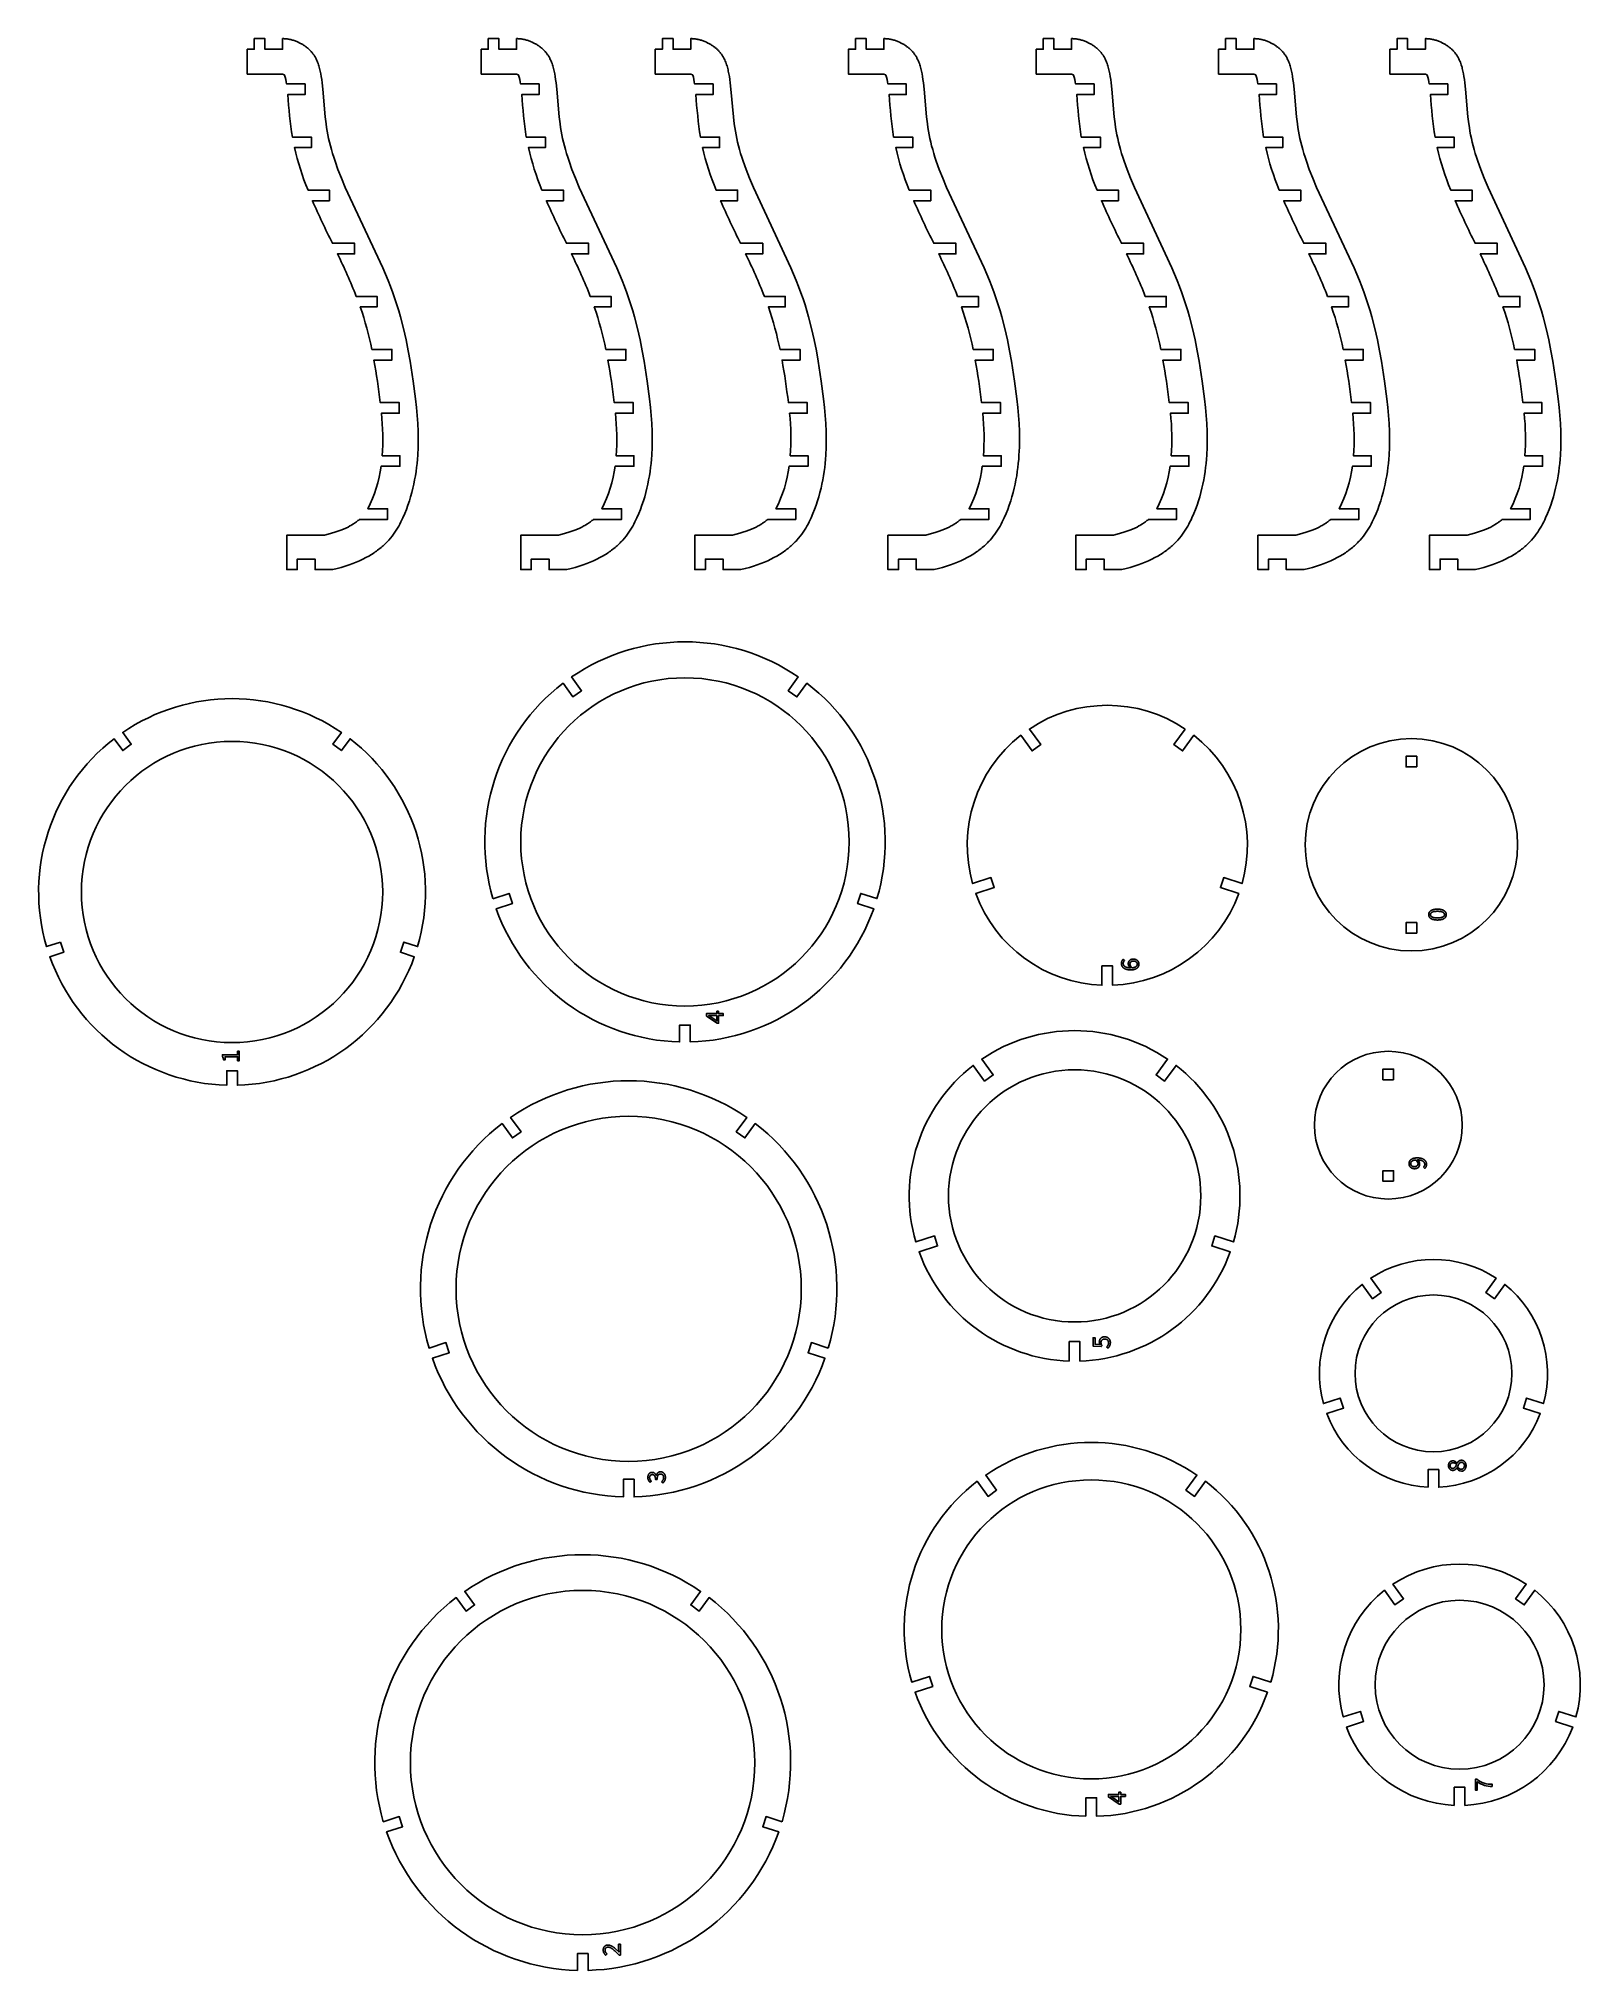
# Model space of a CAD drawing. Extents: x 4393 to 4828, y -567 to -21.
import ezdxf

# ---------------------------------------------------------------- set-up
doc = ezdxf.new("R2010")
doc.units = 0
doc.layers.add('CUT_THOUGH', color=1, linetype='CONTINUOUS')
doc.layers.add('ETCH', color=5, linetype='CONTINUOUS')

msp = doc.modelspace()

# ---------------------------------------------------------------- linework, layer by layer
at = {"layer": 'CUT_THOUGH'}
for points in [[(4476.2, -171.04), (4477.43, -170.73), (4478.61, -170.4), (4479.74, -170.05), (4480.83, -169.69), (4481.86, -169.31), (4482.84, -168.92), (4483.78, -168.51), (4484.68, -168.09), (4485.53, -167.65), (4486.35, -167.21), (4487.12, -166.75), (4487.85, -166.27), (4488.2, -166.03), (4488.55, -165.79), (4488.88, -165.55), (4489.21, -165.3), (4489.53, -165.05), (4489.83, -164.79), (4490.13, -164.54), (4490.43, -164.28), (4490.71, -164.02), (4490.99, -163.76), (4491.26, -163.49), (4491.52, -163.23), (4491.77, -162.96), (4492.02, -162.69), (4492.5, -162.14), (4492.94, -161.59), (4493.37, -161.03), (4493.77, -160.46), (4494.14, -159.89), (4494.5, -159.32), (4494.84, -158.74), (4495.16, -158.15), (4495.46, -157.57), (4495.75, -156.98), (4496.02, -156.39), (4496.54, -155.2), (4497.01, -154.01), (4497.44, -152.82), (4497.84, -151.63), (4498.2, -150.44), (4498.53, -149.25), (4498.83, -148.07), (4499.09, -146.88), (4499.33, -145.7), (4499.54, -144.53), (4499.72, -143.35), (4499.87, -142.19), (4500, -141.03), (4500.11, -139.87), (4500.19, -138.73), (4500.3, -136.46), (4500.33, -134.22), (4500.3, -132), (4500.2, -129.77), (4500.04, -127.52), (4499.83, -125.21), (4499.56, -122.83), (4498.9, -117.76), (4498.05, -112.17), (4497.52, -109.19), (4496.9, -106.1), (4496.17, -102.91), (4495.32, -99.63), (4494.84, -97.96), (4494.32, -96.26), (4493.76, -94.55), (4493.16, -92.83), (4492.51, -91.09), (4491.82, -89.33), (4490.35, -85.81), (4479.75, -63.11), (4478.65, -60.49), (4477.68, -58.02), (4476.84, -55.69), (4476.47, -54.56), (4476.13, -53.46), (4475.82, -52.37), (4475.53, -51.31), (4475.28, -50.26), (4475.04, -49.22), (4474.83, -48.19), (4474.64, -47.17), (4474.48, -46.15), (4474.33, -45.13), (4474.09, -43.11), (4473.4, -35.33), (4473.2, -33.5), (4473.08, -32.6), (4472.95, -31.72), (4472.81, -30.95), (4472.66, -30.2), (4472.58, -29.84), (4472.49, -29.47), (4472.4, -29.11), (4472.29, -28.75), (4472.18, -28.4), (4472.06, -28.05), (4471.93, -27.71), (4471.79, -27.37), (4471.64, -27.03), (4471.48, -26.71), (4471.39, -26.54), (4471.3, -26.38), (4471.21, -26.22), (4471.12, -26.07), (4471.02, -25.91), (4470.92, -25.75), (4470.82, -25.6), (4470.71, -25.45), (4470.6, -25.3), (4470.48, -25.15), (4470.37, -25), (4470.24, -24.85), (4470.12, -24.71), (4469.99, -24.56), (4469.86, -24.42), (4469.72, -24.28), (4469.58, -24.15), (4469.43, -24.01), (4469.28, -23.87), (4469.13, -23.74), (4468.97, -23.61), (4468.81, -23.48), (4468.64, -23.35), (4468.47, -23.23), (4468.29, -23.1), (4468.11, -22.98), (4467.92, -22.86), (4467.73, -22.74), (4467.54, -22.62), (4467.34, -22.51), (4467.13, -22.4), (4466.92, -22.29), (4466.48, -22.07), (4466.02, -21.86), (4465.79, -21.76), (4465.55, -21.67), (4465.31, -21.59), (4465.07, -21.51), (4464.82, -21.43), (4464.58, -21.37), (4464.33, -21.3), (4464.08, -21.25), (4463.83, -21.2), (4463.58, -21.16), (4463.32, -21.12), (4463.07, -21.09), (4462.82, -21.07), (4462.56, -21.06), (4462.31, -21.05), (4462.05, -21.04), (4462.05, -24.04), (4457.05, -24.04), (4457.05, -21.04), (4454.05, -21.04), (4454.05, -24.04), (4452.05, -24.04), (4452.05, -31.04), (4462.05, -31.04), (4462.54, -31.29), (4462.61, -31.33, -0.049619), (4463.16, -33.84), (4468.37, -33.84), (4468.37, -36.84), (4463.5, -36.84, 0.021383), (4464.79, -48.84), (4470.17, -48.84), (4470.17, -51.84), (4465.38, -51.84, 0.041019), (4469.22, -63.84), (4475.27, -63.84), (4475.27, -66.84), (4470.47, -66.84, 0.01006), (4476.1, -78.84), (4482.37, -78.84), (4482.37, -81.84), (4477.54, -81.84, -0.017555), (4482.85, -93.84), (4488.74, -93.84), (4488.74, -96.84), (4483.97, -96.84, -0.033506), (4487.26, -108.85), (4492.92, -108.85), (4492.92, -111.85), (4487.84, -111.85, -0.013103), (4489.61, -123.85), (4494.97, -123.85), (4494.97, -126.85), (4489.94, -126.85, -0.044666), (4490.16, -138.85), (4495.17, -138.85), (4495.17, -141.85), (4489.83, -141.85, -0.086792), (4486.12, -153.85), (4491.68, -153.85), (4491.68, -156.85), (4483.73, -156.85), (4483.53, -157.03), (4483.32, -157.2), (4483.13, -157.36), (4482.93, -157.51), (4482.74, -157.65), (4482.54, -157.79), (4482.31, -157.95), (4482.08, -158.1), (4481.61, -158.39), (4481.34, -158.55), (4481.06, -158.7), (4480.51, -159), (4479.86, -159.31), (4479.2, -159.6), (4478.44, -159.91), (4477.67, -160.2), (4476.78, -160.5), (4475.89, -160.78), (4474.87, -161.06), (4473.85, -161.32), (4463.2, -161.32), (4463.2, -171.04), (4466.2, -171.04), (4466.2, -168.04), (4471.2, -168.04), (4471.2, -171.04)], [(4542.26, -171.04), (4543.5, -170.73), (4544.68, -170.4), (4545.81, -170.05), (4546.89, -169.69), (4547.92, -169.31), (4548.91, -168.92), (4549.85, -168.51), (4550.74, -168.09), (4551.6, -167.65), (4552.41, -167.21), (4553.18, -166.75), (4553.92, -166.27), (4554.27, -166.03), (4554.61, -165.79), (4554.95, -165.55), (4555.27, -165.3), (4555.59, -165.05), (4555.9, -164.79), (4556.2, -164.54), (4556.49, -164.28), (4556.78, -164.02), (4557.05, -163.76), (4557.32, -163.49), (4557.58, -163.23), (4557.84, -162.96), (4558.09, -162.69), (4558.56, -162.14), (4559.01, -161.59), (4559.43, -161.03), (4559.83, -160.46), (4560.21, -159.89), (4560.57, -159.32), (4560.9, -158.74), (4561.22, -158.15), (4561.53, -157.57), (4561.81, -156.98), (4562.09, -156.39), (4562.6, -155.2), (4563.07, -154.01), (4563.51, -152.82), (4563.9, -151.63), (4564.27, -150.44), (4564.6, -149.25), (4564.89, -148.07), (4565.16, -146.88), (4565.39, -145.7), (4565.6, -144.53), (4565.78, -143.35), (4565.94, -142.19), (4566.07, -141.03), (4566.17, -139.87), (4566.26, -138.73), (4566.36, -136.46), (4566.4, -134.22), (4566.36, -132), (4566.27, -129.77), (4566.11, -127.52), (4565.89, -125.21), (4565.63, -122.83), (4564.96, -117.76), (4564.11, -112.17), (4563.58, -109.19), (4562.96, -106.1), (4562.24, -102.91), (4561.38, -99.63), (4560.9, -97.96), (4560.38, -96.26), (4559.82, -94.55), (4559.22, -92.83), (4558.57, -91.09), (4557.89, -89.33), (4556.42, -85.81), (4545.82, -63.11), (4544.71, -60.49), (4543.74, -58.02), (4542.91, -55.69), (4542.54, -54.56), (4542.2, -53.46), (4541.88, -52.37), (4541.6, -51.31), (4541.34, -50.26), (4541.11, -49.22), (4540.9, -48.19), (4540.71, -47.17), (4540.54, -46.15), (4540.4, -45.13), (4540.15, -43.11), (4539.46, -35.33), (4539.26, -33.5), (4539.14, -32.6), (4539.01, -31.72), (4538.88, -30.95), (4538.73, -30.2), (4538.65, -29.84), (4538.56, -29.47), (4538.46, -29.11), (4538.36, -28.75), (4538.24, -28.4), (4538.12, -28.05), (4537.99, -27.71), (4537.85, -27.37), (4537.7, -27.03), (4537.54, -26.71), (4537.46, -26.54), (4537.37, -26.38), (4537.28, -26.22), (4537.18, -26.07), (4537.09, -25.91), (4536.99, -25.75), (4536.88, -25.6), (4536.77, -25.45), (4536.66, -25.3), (4536.55, -25.15), (4536.43, -25), (4536.31, -24.85), (4536.18, -24.71), (4536.05, -24.56), (4535.92, -24.42), (4535.78, -24.28), (4535.64, -24.15), (4535.5, -24.01), (4535.35, -23.87), (4535.19, -23.74), (4535.03, -23.61), (4534.87, -23.48), (4534.7, -23.35), (4534.53, -23.23), (4534.36, -23.1), (4534.17, -22.98), (4533.99, -22.86), (4533.8, -22.74), (4533.6, -22.62), (4533.4, -22.51), (4533.19, -22.4), (4532.98, -22.29), (4532.54, -22.07), (4532.08, -21.86), (4531.85, -21.76), (4531.61, -21.67), (4531.37, -21.59), (4531.13, -21.51), (4530.89, -21.43), (4530.64, -21.37), (4530.39, -21.3), (4530.14, -21.25), (4529.89, -21.2), (4529.64, -21.16), (4529.39, -21.12), (4529.13, -21.09), (4528.88, -21.07), (4528.63, -21.06), (4528.37, -21.05), (4528.12, -21.04), (4528.12, -24.04), (4523.12, -24.04), (4523.12, -21.04), (4520.12, -21.04), (4520.12, -24.04), (4518.12, -24.04), (4518.12, -31.04), (4528.12, -31.04), (4528.61, -31.29), (4528.67, -31.33, -0.049619), (4529.22, -33.84), (4534.44, -33.84), (4534.44, -36.84), (4529.56, -36.84, 0.021383), (4530.85, -48.84), (4536.23, -48.84), (4536.23, -51.84), (4531.44, -51.84, 0.041019), (4535.28, -63.84), (4541.34, -63.84), (4541.34, -66.84), (4536.54, -66.84, 0.01006), (4542.17, -78.84), (4548.43, -78.84), (4548.43, -81.84), (4543.61, -81.84, -0.017555), (4548.92, -93.84), (4554.81, -93.84), (4554.81, -96.84), (4550.03, -96.84, -0.033506), (4553.32, -108.85), (4558.98, -108.85), (4558.98, -111.85), (4553.9, -111.85, -0.013103), (4555.68, -123.85), (4561.03, -123.85), (4561.03, -126.85), (4556.01, -126.85, -0.044666), (4556.22, -138.85), (4561.24, -138.85), (4561.24, -141.85), (4555.9, -141.85, -0.086792), (4552.18, -153.85), (4557.74, -153.85), (4557.74, -156.85), (4549.8, -156.85), (4549.59, -157.03), (4549.38, -157.2), (4549.19, -157.36), (4549, -157.51), (4548.8, -157.65), (4548.6, -157.79), (4548.37, -157.95), (4548.14, -158.1), (4547.67, -158.39), (4547.4, -158.55), (4547.13, -158.7), (4546.57, -159), (4545.92, -159.31), (4545.27, -159.6), (4544.51, -159.91), (4543.73, -160.2), (4542.85, -160.5), (4541.95, -160.78), (4540.94, -161.06), (4539.92, -161.32), (4529.26, -161.32), (4529.26, -171.04), (4532.26, -171.04), (4532.26, -168.04), (4537.26, -168.04), (4537.26, -171.04)], [(4591.43, -171.04), (4592.66, -170.73), (4593.84, -170.4), (4594.97, -170.05), (4596.05, -169.69), (4597.09, -169.31), (4598.07, -168.92), (4599.01, -168.51), (4599.91, -168.09), (4600.76, -167.65), (4601.57, -167.21), (4602.35, -166.75), (4603.08, -166.27), (4603.43, -166.03), (4603.78, -165.79), (4604.11, -165.55), (4604.44, -165.3), (4604.75, -165.05), (4605.06, -164.79), (4605.36, -164.54), (4605.66, -164.28), (4605.94, -164.02), (4606.22, -163.76), (4606.49, -163.49), (4606.75, -163.23), (4607, -162.96), (4607.25, -162.69), (4607.72, -162.14), (4608.17, -161.59), (4608.6, -161.03), (4609, -160.46), (4609.37, -159.89), (4609.73, -159.32), (4610.07, -158.74), (4610.39, -158.15), (4610.69, -157.57), (4610.98, -156.98), (4611.25, -156.39), (4611.76, -155.2), (4612.24, -154.01), (4612.67, -152.82), (4613.07, -151.63), (4613.43, -150.44), (4613.76, -149.25), (4614.06, -148.07), (4614.32, -146.88), (4614.56, -145.7), (4614.77, -144.53), (4614.95, -143.35), (4615.1, -142.19), (4615.23, -141.03), (4615.34, -139.87), (4615.42, -138.73), (4615.53, -136.46), (4615.56, -134.22), (4615.53, -132), (4615.43, -129.77), (4615.27, -127.52), (4615.06, -125.21), (4614.79, -122.83), (4614.13, -117.76), (4613.27, -112.17), (4612.75, -109.19), (4612.13, -106.1), (4611.4, -102.91), (4610.55, -99.63), (4610.06, -97.96), (4609.55, -96.26), (4608.99, -94.55), (4608.38, -92.83), (4607.74, -91.09), (4607.05, -89.33), (4605.58, -85.81), (4594.98, -63.11), (4593.88, -60.49), (4592.91, -58.02), (4592.07, -55.69), (4591.7, -54.56), (4591.36, -53.46), (4591.05, -52.37), (4590.76, -51.31), (4590.5, -50.26), (4590.27, -49.22), (4590.06, -48.19), (4589.87, -47.17), (4589.71, -46.15), (4589.56, -45.13), (4589.32, -43.11), (4588.63, -35.33), (4588.43, -33.5), (4588.31, -32.6), (4588.18, -31.72), (4588.04, -30.95), (4587.89, -30.2), (4587.81, -29.84), (4587.72, -29.47), (4587.62, -29.11), (4587.52, -28.75), (4587.41, -28.4), (4587.29, -28.05), (4587.16, -27.71), (4587.02, -27.37), (4586.87, -27.03), (4586.71, -26.71), (4586.62, -26.54), (4586.53, -26.38), (4586.44, -26.22), (4586.35, -26.07), (4586.25, -25.91), (4586.15, -25.75), (4586.05, -25.6), (4585.94, -25.45), (4585.83, -25.3), (4585.71, -25.15), (4585.59, -25), (4585.47, -24.85), (4585.35, -24.71), (4585.22, -24.56), (4585.08, -24.42), (4584.95, -24.28), (4584.81, -24.15), (4584.66, -24.01), (4584.51, -23.87), (4584.36, -23.74), (4584.2, -23.61), (4584.04, -23.48), (4583.87, -23.35), (4583.7, -23.23), (4583.52, -23.1), (4583.34, -22.98), (4583.15, -22.86), (4582.96, -22.74), (4582.77, -22.62), (4582.56, -22.51), (4582.36, -22.4), (4582.15, -22.29), (4581.71, -22.07), (4581.25, -21.86), (4581.01, -21.76), (4580.78, -21.67), (4580.54, -21.59), (4580.3, -21.51), (4580.05, -21.43), (4579.81, -21.37), (4579.56, -21.3), (4579.31, -21.25), (4579.06, -21.2), (4578.8, -21.16), (4578.55, -21.12), (4578.3, -21.09), (4578.04, -21.07), (4577.79, -21.06), (4577.54, -21.05), (4577.28, -21.04), (4577.28, -24.04), (4572.28, -24.04), (4572.28, -21.04), (4569.28, -21.04), (4569.28, -24.04), (4567.28, -24.04), (4567.28, -31.04), (4577.28, -31.04), (4577.77, -31.29), (4577.83, -31.33, -0.049619), (4578.38, -33.84), (4583.6, -33.84), (4583.6, -36.84), (4578.72, -36.84, 0.021383), (4580.01, -48.84), (4585.4, -48.84), (4585.4, -51.84), (4580.61, -51.84, 0.041019), (4584.44, -63.84), (4590.5, -63.84), (4590.5, -66.84), (4585.7, -66.84, 0.01006), (4591.33, -78.84), (4597.59, -78.84), (4597.59, -81.84), (4592.77, -81.84, -0.017555), (4598.08, -93.84), (4603.97, -93.84), (4603.97, -96.84), (4599.2, -96.84, -0.033506), (4602.49, -108.85), (4608.15, -108.85), (4608.15, -111.85), (4603.07, -111.85, -0.013103), (4604.84, -123.85), (4610.19, -123.85), (4610.19, -126.85), (4605.17, -126.85, -0.044666), (4605.39, -138.85), (4610.4, -138.85), (4610.4, -141.85), (4605.06, -141.85, -0.086792), (4601.34, -153.85), (4606.91, -153.85), (4606.91, -156.85), (4598.96, -156.85), (4598.76, -157.03), (4598.55, -157.2), (4598.36, -157.36), (4598.16, -157.51), (4597.97, -157.65), (4597.77, -157.79), (4597.54, -157.95), (4597.31, -158.1), (4596.84, -158.39), (4596.57, -158.55), (4596.29, -158.7), (4595.74, -159), (4595.09, -159.31), (4594.43, -159.6), (4593.67, -159.91), (4592.9, -160.2), (4592.01, -160.5), (4591.12, -160.78), (4590.1, -161.06), (4589.08, -161.32), (4578.43, -161.32), (4578.43, -171.04), (4581.43, -171.04), (4581.43, -168.04), (4586.43, -168.04), (4586.43, -171.04)], [(4645.97, -171.04), (4647.2, -170.73), (4648.38, -170.4), (4649.51, -170.05), (4650.6, -169.69), (4651.63, -169.31), (4652.61, -168.92), (4653.55, -168.51), (4654.45, -168.09), (4655.3, -167.65), (4656.12, -167.21), (4656.89, -166.75), (4657.62, -166.27), (4657.97, -166.03), (4658.32, -165.79), (4658.65, -165.55), (4658.98, -165.3), (4659.3, -165.05), (4659.6, -164.79), (4659.9, -164.54), (4660.2, -164.28), (4660.48, -164.02), (4660.76, -163.76), (4661.03, -163.49), (4661.29, -163.23), (4661.54, -162.96), (4661.79, -162.69), (4662.27, -162.14), (4662.71, -161.59), (4663.14, -161.03), (4663.54, -160.46), (4663.91, -159.89), (4664.27, -159.32), (4664.61, -158.74), (4664.93, -158.15), (4665.23, -157.57), (4665.52, -156.98), (4665.79, -156.39), (4666.31, -155.2), (4666.78, -154.01), (4667.21, -152.82), (4667.61, -151.63), (4667.97, -150.44), (4668.3, -149.25), (4668.6, -148.07), (4668.86, -146.88), (4669.1, -145.7), (4669.31, -144.53), (4669.49, -143.35), (4669.64, -142.19), (4669.77, -141.03), (4669.88, -139.87), (4669.96, -138.73), (4670.07, -136.46), (4670.1, -134.22), (4670.07, -132), (4669.97, -129.77), (4669.81, -127.52), (4669.6, -125.21), (4669.33, -122.83), (4668.67, -117.76), (4667.82, -112.17), (4667.29, -109.19), (4666.67, -106.1), (4665.94, -102.91), (4665.09, -99.63), (4664.61, -97.96), (4664.09, -96.26), (4663.53, -94.55), (4662.93, -92.83), (4662.28, -91.09), (4661.59, -89.33), (4660.12, -85.81), (4649.52, -63.11), (4648.42, -60.49), (4647.45, -58.02), (4646.61, -55.69), (4646.24, -54.56), (4645.9, -53.46), (4645.59, -52.37), (4645.3, -51.31), (4645.05, -50.26), (4644.81, -49.22), (4644.6, -48.19), (4644.41, -47.17), (4644.25, -46.15), (4644.1, -45.13), (4643.86, -43.11), (4643.17, -35.33), (4642.97, -33.5), (4642.85, -32.6), (4642.72, -31.72), (4642.58, -30.95), (4642.43, -30.2), (4642.35, -29.84), (4642.26, -29.47), (4642.17, -29.11), (4642.06, -28.75), (4641.95, -28.4), (4641.83, -28.05), (4641.7, -27.71), (4641.56, -27.37), (4641.41, -27.03), (4641.25, -26.71), (4641.16, -26.54), (4641.07, -26.38), (4640.98, -26.22), (4640.89, -26.07), (4640.79, -25.91), (4640.69, -25.75), (4640.59, -25.6), (4640.48, -25.45), (4640.37, -25.3), (4640.25, -25.15), (4640.14, -25), (4640.01, -24.85), (4639.89, -24.71), (4639.76, -24.56), (4639.63, -24.42), (4639.49, -24.28), (4639.35, -24.15), (4639.2, -24.01), (4639.05, -23.87), (4638.9, -23.74), (4638.74, -23.61), (4638.58, -23.48), (4638.41, -23.35), (4638.24, -23.23), (4638.06, -23.1), (4637.88, -22.98), (4637.69, -22.86), (4637.5, -22.74), (4637.31, -22.62), (4637.11, -22.51), (4636.9, -22.4), (4636.69, -22.29), (4636.25, -22.07), (4635.79, -21.86), (4635.56, -21.76), (4635.32, -21.67), (4635.08, -21.59), (4634.84, -21.51), (4634.59, -21.43), (4634.35, -21.37), (4634.1, -21.3), (4633.85, -21.25), (4633.6, -21.2), (4633.35, -21.16), (4633.09, -21.12), (4632.84, -21.09), (4632.59, -21.07), (4632.33, -21.06), (4632.08, -21.05), (4631.82, -21.04), (4631.82, -24.04), (4626.82, -24.04), (4626.82, -21.04), (4623.82, -21.04), (4623.82, -24.04), (4621.82, -24.04), (4621.82, -31.04), (4631.82, -31.04), (4632.31, -31.29), (4632.38, -31.33, -0.049619), (4632.93, -33.84), (4638.14, -33.84), (4638.14, -36.84), (4633.27, -36.84, 0.021383), (4634.56, -48.84), (4639.94, -48.84), (4639.94, -51.84), (4635.15, -51.84, 0.041019), (4638.99, -63.84), (4645.04, -63.84), (4645.04, -66.84), (4640.24, -66.84, 0.01006), (4645.87, -78.84), (4652.14, -78.84), (4652.14, -81.84), (4647.31, -81.84, -0.017555), (4652.62, -93.84), (4658.51, -93.84), (4658.51, -96.84), (4653.74, -96.84, -0.033506), (4657.03, -108.85), (4662.69, -108.85), (4662.69, -111.85), (4657.61, -111.85, -0.013103), (4659.38, -123.85), (4664.74, -123.85), (4664.74, -126.85), (4659.71, -126.85, -0.044666), (4659.93, -138.85), (4664.94, -138.85), (4664.94, -141.85), (4659.6, -141.85, -0.086792), (4655.89, -153.85), (4661.45, -153.85), (4661.45, -156.85), (4653.5, -156.85), (4653.3, -157.03), (4653.09, -157.2), (4652.9, -157.36), (4652.7, -157.51), (4652.51, -157.65), (4652.31, -157.79), (4652.08, -157.95), (4651.85, -158.1), (4651.38, -158.39), (4651.11, -158.55), (4650.83, -158.7), (4650.28, -159), (4649.63, -159.31), (4648.97, -159.6), (4648.21, -159.91), (4647.44, -160.2), (4646.55, -160.5), (4645.66, -160.78), (4644.64, -161.06), (4643.62, -161.32), (4632.97, -161.32), (4632.97, -171.04), (4635.97, -171.04), (4635.97, -168.04), (4640.97, -168.04), (4640.97, -171.04)], [(4698.97, -171.04), (4700.21, -170.73), (4701.39, -170.4), (4702.52, -170.05), (4703.6, -169.69), (4704.63, -169.31), (4705.62, -168.92), (4706.56, -168.51), (4707.46, -168.09), (4708.31, -167.65), (4709.12, -167.21), (4709.89, -166.75), (4710.63, -166.27), (4710.98, -166.03), (4711.32, -165.79), (4711.66, -165.55), (4711.98, -165.3), (4712.3, -165.05), (4712.61, -164.79), (4712.91, -164.54), (4713.2, -164.28), (4713.49, -164.02), (4713.76, -163.76), (4714.03, -163.49), (4714.29, -163.23), (4714.55, -162.96), (4714.8, -162.69), (4715.27, -162.14), (4715.72, -161.59), (4716.14, -161.03), (4716.54, -160.46), (4716.92, -159.89), (4717.28, -159.32), (4717.61, -158.74), (4717.93, -158.15), (4718.24, -157.57), (4718.53, -156.98), (4718.8, -156.39), (4719.31, -155.2), (4719.78, -154.01), (4720.22, -152.82), (4720.62, -151.63), (4720.98, -150.44), (4721.31, -149.25), (4721.6, -148.07), (4721.87, -146.88), (4722.11, -145.7), (4722.31, -144.53), (4722.49, -143.35), (4722.65, -142.19), (4722.78, -141.03), (4722.88, -139.87), (4722.97, -138.73), (4723.08, -136.46), (4723.11, -134.22), (4723.08, -132), (4722.98, -129.77), (4722.82, -127.52), (4722.6, -125.21), (4722.34, -122.83), (4721.67, -117.76), (4720.82, -112.17), (4720.29, -109.19), (4719.68, -106.1), (4718.95, -102.91), (4718.09, -99.63), (4717.61, -97.96), (4717.09, -96.26), (4716.53, -94.55), (4715.93, -92.83), (4715.28, -91.09), (4714.6, -89.33), (4713.13, -85.81), (4702.53, -63.11), (4701.42, -60.49), (4700.46, -58.02), (4699.62, -55.69), (4699.25, -54.56), (4698.91, -53.46), (4698.6, -52.37), (4698.31, -51.31), (4698.05, -50.26), (4697.82, -49.22), (4697.61, -48.19), (4697.42, -47.17), (4697.25, -46.15), (4697.11, -45.13), (4696.87, -43.11), (4696.17, -35.33), (4695.97, -33.5), (4695.86, -32.6), (4695.72, -31.72), (4695.59, -30.95), (4695.44, -30.2), (4695.36, -29.84), (4695.27, -29.47), (4695.17, -29.11), (4695.07, -28.75), (4694.95, -28.4), (4694.83, -28.05), (4694.7, -27.71), (4694.56, -27.37), (4694.41, -27.03), (4694.25, -26.71), (4694.17, -26.54), (4694.08, -26.38), (4693.99, -26.22), (4693.89, -26.07), (4693.8, -25.91), (4693.7, -25.75), (4693.59, -25.6), (4693.48, -25.45), (4693.37, -25.3), (4693.26, -25.15), (4693.14, -25), (4693.02, -24.85), (4692.89, -24.71), (4692.77, -24.56), (4692.63, -24.42), (4692.49, -24.28), (4692.35, -24.15), (4692.21, -24.01), (4692.06, -23.87), (4691.9, -23.74), (4691.75, -23.61), (4691.58, -23.48), (4691.42, -23.35), (4691.24, -23.23), (4691.07, -23.1), (4690.89, -22.98), (4690.7, -22.86), (4690.51, -22.74), (4690.31, -22.62), (4690.11, -22.51), (4689.9, -22.4), (4689.69, -22.29), (4689.25, -22.07), (4688.79, -21.86), (4688.56, -21.76), (4688.32, -21.67), (4688.08, -21.59), (4687.84, -21.51), (4687.6, -21.43), (4687.35, -21.37), (4687.1, -21.3), (4686.85, -21.25), (4686.6, -21.2), (4686.35, -21.16), (4686.1, -21.12), (4685.84, -21.09), (4685.59, -21.07), (4685.34, -21.06), (4685.08, -21.05), (4684.83, -21.04), (4684.83, -24.04), (4679.83, -24.04), (4679.83, -21.04), (4676.83, -21.04), (4676.83, -24.04), (4674.83, -24.04), (4674.83, -31.04), (4684.83, -31.04), (4685.32, -31.29), (4685.38, -31.33, -0.049619), (4685.93, -33.84), (4691.15, -33.84), (4691.15, -36.84), (4686.27, -36.84, 0.021383), (4687.56, -48.84), (4692.94, -48.84), (4692.94, -51.84), (4688.15, -51.84, 0.041019), (4691.99, -63.84), (4698.05, -63.84), (4698.05, -66.84), (4693.25, -66.84, 0.01006), (4698.88, -78.84), (4705.14, -78.84), (4705.14, -81.84), (4700.32, -81.84, -0.017555), (4705.63, -93.84), (4711.52, -93.84), (4711.52, -96.84), (4706.74, -96.84, -0.033506), (4710.03, -108.85), (4715.69, -108.85), (4715.69, -111.85), (4710.61, -111.85, -0.013103), (4712.39, -123.85), (4717.74, -123.85), (4717.74, -126.85), (4712.72, -126.85, -0.044666), (4712.93, -138.85), (4717.95, -138.85), (4717.95, -141.85), (4712.61, -141.85, -0.086792), (4708.89, -153.85), (4714.45, -153.85), (4714.45, -156.85), (4706.51, -156.85), (4706.3, -157.03), (4706.09, -157.2), (4705.9, -157.36), (4705.71, -157.51), (4705.51, -157.65), (4705.31, -157.79), (4705.09, -157.95), (4704.85, -158.1), (4704.38, -158.39), (4704.11, -158.55), (4703.84, -158.7), (4703.28, -159), (4702.64, -159.31), (4701.98, -159.6), (4701.22, -159.91), (4700.44, -160.2), (4699.56, -160.5), (4698.66, -160.78), (4697.65, -161.06), (4696.63, -161.32), (4685.97, -161.32), (4685.97, -171.04), (4688.97, -171.04), (4688.97, -168.04), (4693.97, -168.04), (4693.97, -171.04)], [(4750.44, -171.04), (4751.68, -170.73), (4752.86, -170.4), (4753.99, -170.05), (4755.07, -169.69), (4756.1, -169.31), (4757.09, -168.92), (4758.03, -168.51), (4758.92, -168.09), (4759.78, -167.65), (4760.59, -167.21), (4761.36, -166.75), (4762.1, -166.27), (4762.45, -166.03), (4762.79, -165.79), (4763.13, -165.55), (4763.45, -165.3), (4763.77, -165.05), (4764.08, -164.79), (4764.38, -164.54), (4764.67, -164.28), (4764.96, -164.02), (4765.23, -163.76), (4765.5, -163.49), (4765.76, -163.23), (4766.02, -162.96), (4766.27, -162.69), (4766.74, -162.14), (4767.19, -161.59), (4767.61, -161.03), (4768.01, -160.46), (4768.39, -159.89), (4768.75, -159.32), (4769.08, -158.74), (4769.4, -158.15), (4769.71, -157.57), (4769.99, -156.98), (4770.27, -156.39), (4770.78, -155.2), (4771.25, -154.01), (4771.69, -152.82), (4772.08, -151.63), (4772.45, -150.44), (4772.78, -149.25), (4773.07, -148.07), (4773.34, -146.88), (4773.57, -145.7), (4773.78, -144.53), (4773.96, -143.35), (4774.12, -142.19), (4774.25, -141.03), (4774.35, -139.87), (4774.44, -138.73), (4774.54, -136.46), (4774.58, -134.22), (4774.54, -132), (4774.45, -129.77), (4774.29, -127.52), (4774.07, -125.21), (4773.81, -122.83), (4773.14, -117.76), (4772.29, -112.17), (4771.76, -109.19), (4771.14, -106.1), (4770.42, -102.91), (4769.56, -99.63), (4769.08, -97.96), (4768.56, -96.26), (4768, -94.55), (4767.4, -92.83), (4766.75, -91.09), (4766.07, -89.33), (4764.6, -85.81), (4754, -63.11), (4752.89, -60.49), (4751.92, -58.02), (4751.09, -55.69), (4750.72, -54.56), (4750.38, -53.46), (4750.06, -52.37), (4749.78, -51.31), (4749.52, -50.26), (4749.29, -49.22), (4749.08, -48.19), (4748.89, -47.17), (4748.72, -46.15), (4748.58, -45.13), (4748.33, -43.11), (4747.64, -35.33), (4747.44, -33.5), (4747.32, -32.6), (4747.19, -31.72), (4747.06, -30.95), (4746.91, -30.2), (4746.83, -29.84), (4746.74, -29.47), (4746.64, -29.11), (4746.54, -28.75), (4746.42, -28.4), (4746.3, -28.05), (4746.17, -27.71), (4746.03, -27.37), (4745.88, -27.03), (4745.72, -26.71), (4745.64, -26.54), (4745.55, -26.38), (4745.46, -26.22), (4745.36, -26.07), (4745.27, -25.91), (4745.17, -25.75), (4745.06, -25.6), (4744.95, -25.45), (4744.84, -25.3), (4744.73, -25.15), (4744.61, -25), (4744.49, -24.85), (4744.36, -24.71), (4744.23, -24.56), (4744.1, -24.42), (4743.96, -24.28), (4743.82, -24.15), (4743.68, -24.01), (4743.53, -23.87), (4743.37, -23.74), (4743.21, -23.61), (4743.05, -23.48), (4742.88, -23.35), (4742.71, -23.23), (4742.54, -23.1), (4742.35, -22.98), (4742.17, -22.86), (4741.98, -22.74), (4741.78, -22.62), (4741.58, -22.51), (4741.37, -22.4), (4741.16, -22.29), (4740.72, -22.07), (4740.26, -21.86), (4740.03, -21.76), (4739.79, -21.67), (4739.55, -21.59), (4739.31, -21.51), (4739.07, -21.43), (4738.82, -21.37), (4738.57, -21.3), (4738.32, -21.25), (4738.07, -21.2), (4737.82, -21.16), (4737.57, -21.12), (4737.31, -21.09), (4737.06, -21.07), (4736.81, -21.06), (4736.55, -21.05), (4736.3, -21.04), (4736.3, -24.04), (4731.3, -24.04), (4731.3, -21.04), (4728.3, -21.04), (4728.3, -24.04), (4726.3, -24.04), (4726.3, -31.04), (4736.3, -31.04), (4736.79, -31.29), (4736.85, -31.33, -0.049619), (4737.4, -33.84), (4742.62, -33.84), (4742.62, -36.84), (4737.74, -36.84, 0.021383), (4739.03, -48.84), (4744.41, -48.84), (4744.41, -51.84), (4739.62, -51.84, 0.041019), (4743.46, -63.84), (4749.52, -63.84), (4749.52, -66.84), (4744.72, -66.84, 0.01006), (4750.35, -78.84), (4756.61, -78.84), (4756.61, -81.84), (4751.79, -81.84, -0.017555), (4757.1, -93.84), (4762.99, -93.84), (4762.99, -96.84), (4758.21, -96.84, -0.033506), (4761.5, -108.85), (4767.16, -108.85), (4767.16, -111.85), (4762.08, -111.85, -0.013103), (4763.86, -123.85), (4769.21, -123.85), (4769.21, -126.85), (4764.19, -126.85, -0.044666), (4764.4, -138.85), (4769.42, -138.85), (4769.42, -141.85), (4764.08, -141.85, -0.086792), (4760.36, -153.85), (4765.92, -153.85), (4765.92, -156.85), (4757.98, -156.85), (4757.77, -157.03), (4757.56, -157.2), (4757.37, -157.36), (4757.18, -157.51), (4756.98, -157.65), (4756.78, -157.79), (4756.55, -157.95), (4756.32, -158.1), (4755.85, -158.39), (4755.58, -158.55), (4755.31, -158.7), (4754.75, -159), (4754.1, -159.31), (4753.45, -159.6), (4752.69, -159.91), (4751.91, -160.2), (4751.03, -160.5), (4750.13, -160.78), (4749.12, -161.06), (4748.1, -161.32), (4737.44, -161.32), (4737.44, -171.04), (4740.44, -171.04), (4740.44, -168.04), (4745.44, -168.04), (4745.44, -171.04)], [(4798.84, -171.04), (4800.07, -170.73), (4801.25, -170.4), (4802.38, -170.05), (4803.47, -169.69), (4804.5, -169.31), (4805.48, -168.92), (4806.42, -168.51), (4807.32, -168.09), (4808.17, -167.65), (4808.99, -167.21), (4809.76, -166.75), (4810.49, -166.27), (4810.84, -166.03), (4811.19, -165.79), (4811.52, -165.55), (4811.85, -165.3), (4812.17, -165.05), (4812.47, -164.79), (4812.77, -164.54), (4813.07, -164.28), (4813.35, -164.02), (4813.63, -163.76), (4813.9, -163.49), (4814.16, -163.23), (4814.41, -162.96), (4814.66, -162.69), (4815.14, -162.14), (4815.58, -161.59), (4816.01, -161.03), (4816.41, -160.46), (4816.78, -159.89), (4817.14, -159.32), (4817.48, -158.74), (4817.8, -158.15), (4818.1, -157.57), (4818.39, -156.98), (4818.66, -156.39), (4819.18, -155.2), (4819.65, -154.01), (4820.08, -152.82), (4820.48, -151.63), (4820.84, -150.44), (4821.17, -149.25), (4821.47, -148.07), (4821.73, -146.88), (4821.97, -145.7), (4822.18, -144.53), (4822.36, -143.35), (4822.51, -142.19), (4822.64, -141.03), (4822.75, -139.87), (4822.83, -138.73), (4822.94, -136.46), (4822.97, -134.22), (4822.94, -132), (4822.84, -129.77), (4822.68, -127.52), (4822.47, -125.21), (4822.2, -122.83), (4821.54, -117.76), (4820.69, -112.17), (4820.16, -109.19), (4819.54, -106.1), (4818.81, -102.91), (4817.96, -99.63), (4817.48, -97.96), (4816.96, -96.26), (4816.4, -94.55), (4815.8, -92.83), (4815.15, -91.09), (4814.46, -89.33), (4812.99, -85.81), (4802.39, -63.11), (4801.29, -60.49), (4800.32, -58.02), (4799.49, -55.69), (4799.11, -54.56), (4798.77, -53.46), (4798.46, -52.37), (4798.17, -51.31), (4797.92, -50.26), (4797.68, -49.22), (4797.47, -48.19), (4797.29, -47.17), (4797.12, -46.15), (4796.97, -45.13), (4796.73, -43.11), (4796.04, -35.33), (4795.84, -33.5), (4795.72, -32.6), (4795.59, -31.72), (4795.46, -30.95), (4795.31, -30.2), (4795.22, -29.84), (4795.13, -29.47), (4795.04, -29.11), (4794.93, -28.75), (4794.82, -28.4), (4794.7, -28.05), (4794.57, -27.71), (4794.43, -27.37), (4794.28, -27.03), (4794.12, -26.71), (4794.03, -26.54), (4793.94, -26.38), (4793.85, -26.22), (4793.76, -26.07), (4793.66, -25.91), (4793.56, -25.75), (4793.46, -25.6), (4793.35, -25.45), (4793.24, -25.3), (4793.12, -25.15), (4793.01, -25), (4792.88, -24.85), (4792.76, -24.71), (4792.63, -24.56), (4792.5, -24.42), (4792.36, -24.28), (4792.22, -24.15), (4792.07, -24.01), (4791.92, -23.87), (4791.77, -23.74), (4791.61, -23.61), (4791.45, -23.48), (4791.28, -23.35), (4791.11, -23.23), (4790.93, -23.1), (4790.75, -22.98), (4790.56, -22.86), (4790.37, -22.74), (4790.18, -22.62), (4789.98, -22.51), (4789.77, -22.4), (4789.56, -22.29), (4789.12, -22.07), (4788.66, -21.86), (4788.43, -21.76), (4788.19, -21.67), (4787.95, -21.59), (4787.71, -21.51), (4787.46, -21.43), (4787.22, -21.37), (4786.97, -21.3), (4786.72, -21.25), (4786.47, -21.2), (4786.22, -21.16), (4785.96, -21.12), (4785.71, -21.09), (4785.46, -21.07), (4785.2, -21.06), (4784.95, -21.05), (4784.69, -21.04), (4784.69, -24.04), (4779.69, -24.04), (4779.69, -21.04), (4776.69, -21.04), (4776.69, -24.04), (4774.69, -24.04), (4774.69, -31.04), (4784.69, -31.04), (4785.18, -31.29), (4785.25, -31.33, -0.049619), (4785.8, -33.84), (4791.01, -33.84), (4791.01, -36.84), (4786.14, -36.84, 0.021383), (4787.43, -48.84), (4792.81, -48.84), (4792.81, -51.84), (4788.02, -51.84, 0.041019), (4791.86, -63.84), (4797.91, -63.84), (4797.91, -66.84), (4793.11, -66.84, 0.01006), (4798.74, -78.84), (4805.01, -78.84), (4805.01, -81.84), (4800.18, -81.84, -0.017555), (4805.49, -93.84), (4811.38, -93.84), (4811.38, -96.84), (4806.61, -96.84, -0.033506), (4809.9, -108.85), (4815.56, -108.85), (4815.56, -111.85), (4810.48, -111.85, -0.013103), (4812.25, -123.85), (4817.61, -123.85), (4817.61, -126.85), (4812.58, -126.85, -0.044666), (4812.8, -138.85), (4817.81, -138.85), (4817.81, -141.85), (4812.47, -141.85, -0.086792), (4808.76, -153.85), (4814.32, -153.85), (4814.32, -156.85), (4806.37, -156.85), (4806.17, -157.03), (4805.96, -157.2), (4805.77, -157.36), (4805.57, -157.51), (4805.38, -157.65), (4805.18, -157.79), (4804.95, -157.95), (4804.72, -158.1), (4804.25, -158.39), (4803.98, -158.55), (4803.7, -158.7), (4803.15, -159), (4802.5, -159.31), (4801.84, -159.6), (4801.08, -159.91), (4800.31, -160.2), (4799.42, -160.5), (4798.53, -160.78), (4797.51, -161.06), (4796.49, -161.32), (4785.84, -161.32), (4785.84, -171.04), (4788.84, -171.04), (4788.84, -168.04), (4793.84, -168.04), (4793.84, -171.04)], [(4399.3, -276.26), (4395.39, -277.53, -0.309782), (4414.47, -218.81), (4416.89, -222.13), (4419.32, -220.37), (4416.9, -217.04, -0.309782), (4478.65, -217.04), (4476.23, -220.37), (4478.66, -222.13), (4481.08, -218.81, -0.309782), (4500.16, -277.53), (4496.25, -276.26), (4495.32, -279.11), (4499.23, -280.38, -0.309782), (4449.28, -316.68), (4449.28, -312.57), (4446.27, -312.57), (4446.27, -316.68, -0.309781), (4396.32, -280.38), (4400.23, -279.11)], [(4716.91, -216.06, 0.304074), (4672.88, -216.06), (4676.08, -220.47), (4673.65, -222.23), (4670.45, -217.82, 0.304075), (4656.85, -259.7), (4662.03, -258.02), (4662.95, -260.87), (4657.77, -262.55, 0.304075), (4693.39, -288.44), (4693.39, -282.99), (4696.39, -282.99), (4696.39, -288.44, 0.304075), (4732.02, -262.55), (4726.84, -260.87), (4727.76, -258.02), (4732.94, -259.7, 0.304075), (4719.34, -217.82), (4716.14, -222.23), (4713.71, -220.47)], [(4684.17, -394.61), (4684.17, -389.11), (4687.17, -389.11), (4687.17, -394.61, 0.307249), (4729.59, -363.79), (4724.36, -362.09), (4725.29, -359.24), (4730.52, -360.94, 0.307249), (4714.31, -311.07), (4711.08, -315.52), (4708.65, -313.76), (4711.89, -309.31, 0.307249), (4659.45, -309.31), (4662.69, -313.76), (4660.26, -315.52), (4657.03, -311.07, 0.307249), (4640.82, -360.94), (4646.06, -359.24), (4646.98, -362.09), (4641.75, -363.79, 0.307248)], [(4616.11, -390.93, 0.310871), (4595.51, -327.53), (4592.57, -331.58), (4590.14, -329.82), (4593.08, -325.77, 0.310871), (4526.43, -325.77), (4529.37, -329.82), (4526.94, -331.58), (4524, -327.53, 0.310871), (4503.4, -390.93), (4508.16, -389.38), (4509.08, -392.24), (4504.33, -393.78, 0.31087), (4558.26, -432.96), (4558.26, -427.96), (4561.26, -427.96), (4561.26, -432.96, 0.310871), (4615.18, -393.78), (4610.43, -392.24), (4611.35, -389.38)], [(4785.48, -430.24), (4785.48, -425.25), (4788.48, -425.25), (4788.48, -430.24, 0.299348), (4817.11, -409.44), (4812.36, -407.9), (4813.29, -405.05), (4818.04, -406.59, 0.299348), (4807.1, -372.94), (4804.17, -376.98), (4801.74, -375.21), (4804.68, -371.18, 0.299348), (4769.29, -371.18), (4772.22, -375.21), (4769.8, -376.98), (4766.86, -372.94, 0.299348), (4755.93, -406.59), (4760.68, -405.05), (4761.6, -407.9), (4756.86, -409.44, 0.299348)], [(4688.87, -523.2), (4688.87, -517.95), (4691.87, -517.95), (4691.87, -523.2, 0.309291), (4740.12, -488.15), (4735.12, -486.52), (4736.05, -483.67), (4741.05, -485.29, 0.30929), (4722.61, -428.57), (4719.52, -432.82), (4717.1, -431.06), (4720.19, -426.81, 0.30929), (4660.55, -426.81), (4663.64, -431.06), (4661.21, -432.82), (4658.12, -428.57, 0.30929), (4639.69, -485.29), (4644.69, -483.67), (4645.62, -486.52), (4640.62, -488.15, 0.309291)], [(4603.05, -524.73, 0.310853), (4582.48, -461.41), (4579.7, -465.23), (4577.28, -463.47), (4580.05, -459.65, 0.310853), (4513.48, -459.65), (4516.25, -463.47), (4513.83, -465.23), (4511.05, -461.41, 0.310853), (4490.48, -524.73), (4494.97, -523.27), (4495.9, -526.12), (4491.41, -527.58, 0.310853), (4545.27, -566.71), (4545.27, -561.99), (4548.27, -561.99), (4548.27, -566.71, 0.310853), (4602.12, -527.58), (4597.63, -526.12), (4598.56, -523.27)], [(4792.86, -520.1), (4792.86, -515), (4795.86, -515), (4795.86, -520.1, 0.300761), (4826.29, -497.99), (4821.45, -496.41), (4822.37, -493.56), (4827.22, -495.13, 0.300761), (4815.59, -459.36), (4812.6, -463.48), (4810.17, -461.72), (4813.17, -457.6, 0.300761), (4775.55, -457.6), (4778.55, -461.72), (4776.12, -463.48), (4773.13, -459.36, 0.300761), (4761.5, -495.13), (4766.35, -493.56), (4767.27, -496.41), (4762.43, -497.99, 0.300761)]]:
    msp.add_lwpolyline(points, format="xyb", close=True, dxfattribs=at)
msp.add_lwpolyline([(4521.44, -263.98, -0.310312), (4541.22, -203.11), (4544.03, -206.99), (4546.46, -205.23), (4543.64, -201.35, -0.310312), (4607.65, -201.35), (4604.83, -205.23), (4607.26, -206.99), (4610.08, -203.11, -0.310312), (4629.86, -263.98), (4625.3, -262.5), (4624.37, -265.36), (4628.93, -266.84, -0.310312), (4577.15, -304.46), (4577.15, -299.67), (4574.15, -299.67), (4574.15, -304.46, -0.310312), (4522.37, -266.84), (4526.92, -265.36), (4526, -262.5), (4521.42, -263.99)], format="xyb", dxfattribs=at)
for points in [[(4782.25, -226.76), (4782.25, -223.76), (4779.25, -223.76), (4779.25, -226.76)], [(4782.25, -273.76), (4782.25, -270.76), (4779.25, -270.76), (4779.25, -273.76)], [(4775.73, -315.11), (4775.73, -312.11), (4772.73, -312.11), (4772.73, -315.11)], [(4775.73, -343.82), (4775.73, -340.82), (4772.73, -340.82), (4772.73, -343.82)]]:
    msp.add_lwpolyline(points, close=True, dxfattribs=at)
for centre, radius in [((4575.65, -247.95), 46.36), ((4447.77, -262.09), 42.53), ((4780.75, -248.76), 30), ((4774.23, -327.96), 20.86), ((4685.67, -347.94), 35.62), ((4559.76, -374.19), 48.74), ((4786.98, -398.08), 22.15), ((4690.37, -470.4), 42.23), ((4546.76, -508.02), 48.63), ((4794.36, -486.03), 23.86)]:
    msp.add_circle(centre, radius, dxfattribs=at)
at = {"layer": 'ETCH'}
for points in [[(4790.6, -268.48), (4790.6, -268.52), (4790.59, -268.57), (4790.59, -268.61), (4790.59, -268.65), (4790.58, -268.69), (4790.57, -268.74), (4790.57, -268.78), (4790.56, -268.82), (4790.55, -268.86), (4790.53, -268.9), (4790.52, -268.94), (4790.51, -268.98), (4790.49, -269.01), (4790.47, -269.05), (4790.46, -269.09), (4790.44, -269.12), (4790.41, -269.16), (4790.39, -269.19), (4790.37, -269.22), (4790.35, -269.26), (4790.32, -269.29), (4790.29, -269.32), (4790.26, -269.35), (4790.23, -269.38), (4790.2, -269.41), (4790.17, -269.44), (4790.14, -269.47), (4790.1, -269.5), (4790.07, -269.53), (4790.03, -269.55), (4789.99, -269.58), (4789.95, -269.61), (4789.91, -269.63), (4789.87, -269.65), (4789.83, -269.68), (4789.78, -269.7), (4789.74, -269.72), (4789.69, -269.74), (4789.64, -269.76), (4789.6, -269.78), (4789.55, -269.8), (4789.5, -269.82), (4789.44, -269.84), (4789.39, -269.85), (4789.34, -269.87), (4789.28, -269.88), (4789.23, -269.9), (4789.17, -269.91), (4789.05, -269.93), (4788.93, -269.95), (4788.8, -269.97), (4788.67, -269.98), (4788.54, -270), (4788.4, -270), (4788.25, -270.01), (4788.1, -270.01), (4787.96, -270.01), (4787.81, -270), (4787.67, -270), (4787.54, -269.98), (4787.41, -269.97), (4787.28, -269.95), (4787.16, -269.93), (4787.04, -269.91), (4786.99, -269.9), (4786.93, -269.88), (4786.88, -269.87), (4786.82, -269.85), (4786.77, -269.84), (4786.72, -269.82), (4786.67, -269.8), (4786.62, -269.78), (4786.57, -269.76), (4786.53, -269.74), (4786.48, -269.72), (4786.44, -269.7), (4786.39, -269.68), (4786.35, -269.65), (4786.31, -269.63), (4786.27, -269.61), (4786.23, -269.58), (4786.19, -269.55), (4786.16, -269.53), (4786.12, -269.5), (4786.09, -269.47), (4786.06, -269.44), (4786.03, -269.41), (4786, -269.38), (4785.97, -269.35), (4785.94, -269.32), (4785.91, -269.29), (4785.89, -269.26), (4785.86, -269.22), (4785.84, -269.19), (4785.82, -269.16), (4785.8, -269.12), (4785.78, -269.09), (4785.76, -269.05), (4785.75, -269.01), (4785.73, -268.98), (4785.72, -268.94), (4785.7, -268.9), (4785.69, -268.86), (4785.68, -268.82), (4785.67, -268.78), (4785.66, -268.74), (4785.66, -268.69), (4785.65, -268.65), (4785.65, -268.61), (4785.64, -268.57), (4785.64, -268.52), (4785.64, -268.48), (4785.64, -268.43), (4785.64, -268.39), (4785.65, -268.34), (4785.65, -268.3), (4785.66, -268.26), (4785.66, -268.22), (4785.67, -268.18), (4785.68, -268.14), (4785.69, -268.1), (4785.7, -268.06), (4785.72, -268.02), (4785.73, -267.98), (4785.75, -267.94), (4785.76, -267.91), (4785.78, -267.87), (4785.8, -267.84), (4785.82, -267.8), (4785.84, -267.77), (4785.86, -267.73), (4785.89, -267.7), (4785.91, -267.67), (4785.94, -267.64), (4785.97, -267.61), (4786, -267.57), (4786.03, -267.54), (4786.06, -267.52), (4786.09, -267.49), (4786.12, -267.46), (4786.16, -267.43), (4786.19, -267.4), (4786.23, -267.38), (4786.27, -267.35), (4786.31, -267.33), (4786.35, -267.3), (4786.39, -267.28), (4786.44, -267.26), (4786.48, -267.24), (4786.53, -267.22), (4786.57, -267.2), (4786.62, -267.18), (4786.67, -267.16), (4786.72, -267.14), (4786.77, -267.12), (4786.82, -267.11), (4786.88, -267.09), (4786.93, -267.08), (4786.99, -267.06), (4787.04, -267.05), (4787.16, -267.03), (4787.28, -267.01), (4787.41, -266.99), (4787.54, -266.97), (4787.67, -266.96), (4787.81, -266.96), (4787.96, -266.95), (4788.1, -266.95), (4788.25, -266.95), (4788.4, -266.96), (4788.54, -266.96), (4788.67, -266.97), (4788.8, -266.99), (4788.93, -267.01), (4789.05, -267.03), (4789.17, -267.05), (4789.23, -267.06), (4789.28, -267.08), (4789.34, -267.09), (4789.39, -267.11), (4789.44, -267.12), (4789.5, -267.14), (4789.55, -267.16), (4789.6, -267.18), (4789.64, -267.2), (4789.69, -267.22), (4789.74, -267.24), (4789.78, -267.26), (4789.83, -267.28), (4789.87, -267.3), (4789.91, -267.33), (4789.95, -267.35), (4789.99, -267.38), (4790.03, -267.4), (4790.07, -267.43), (4790.1, -267.46), (4790.14, -267.49), (4790.17, -267.52), (4790.2, -267.54), (4790.23, -267.57), (4790.26, -267.61), (4790.29, -267.64), (4790.32, -267.67), (4790.35, -267.7), (4790.37, -267.73), (4790.39, -267.77), (4790.41, -267.8), (4790.44, -267.84), (4790.46, -267.87), (4790.47, -267.91), (4790.49, -267.94), (4790.51, -267.98), (4790.52, -268.02), (4790.53, -268.06), (4790.55, -268.1), (4790.56, -268.14), (4790.57, -268.18), (4790.57, -268.22), (4790.58, -268.26), (4790.59, -268.3), (4790.59, -268.34), (4790.59, -268.39), (4790.6, -268.43)], [(4790.1, -268.48), (4790.1, -268.46), (4790.1, -268.45), (4790.1, -268.44), (4790.1, -268.42), (4790.1, -268.41), (4790.1, -268.4), (4790.1, -268.39), (4790.1, -268.37), (4790.09, -268.36), (4790.09, -268.35), (4790.09, -268.34), (4790.09, -268.32), (4790.08, -268.31), (4790.08, -268.3), (4790.08, -268.29), (4790.07, -268.28), (4790.07, -268.26), (4790.07, -268.25), (4790.06, -268.24), (4790.06, -268.23), (4790.05, -268.22), (4790.05, -268.21), (4790.04, -268.2), (4790.04, -268.18), (4790.03, -268.17), (4790.03, -268.16), (4790.02, -268.15), (4790.01, -268.14), (4790.01, -268.13), (4790, -268.12), (4789.99, -268.11), (4789.99, -268.1), (4789.98, -268.09), (4789.97, -268.08), (4789.96, -268.07), (4789.96, -268.06), (4789.95, -268.05), (4789.94, -268.04), (4789.93, -268.03), (4789.92, -268.02), (4789.91, -268.01), (4789.9, -268), (4789.88, -267.98), (4789.86, -267.96), (4789.84, -267.94), (4789.82, -267.92), (4789.79, -267.9), (4789.77, -267.89), (4789.74, -267.87), (4789.71, -267.85), (4789.69, -267.84), (4789.66, -267.82), (4789.63, -267.81), (4789.6, -267.79), (4789.56, -267.78), (4789.53, -267.76), (4789.5, -267.75), (4789.46, -267.73), (4789.43, -267.72), (4789.39, -267.71), (4789.35, -267.7), (4789.27, -267.67), (4789.19, -267.65), (4789.1, -267.63), (4789.01, -267.61), (4788.91, -267.6), (4788.81, -267.59), (4788.7, -267.57), (4788.59, -267.56), (4788.48, -267.56), (4788.36, -267.55), (4788.1, -267.55), (4787.85, -267.55), (4787.73, -267.56), (4787.62, -267.56), (4787.51, -267.57), (4787.4, -267.59), (4787.3, -267.6), (4787.21, -267.61), (4787.11, -267.63), (4787.03, -267.65), (4786.94, -267.67), (4786.9, -267.68), (4786.87, -267.7), (4786.83, -267.71), (4786.79, -267.72), (4786.76, -267.73), (4786.72, -267.75), (4786.69, -267.76), (4786.66, -267.78), (4786.63, -267.79), (4786.6, -267.81), (4786.57, -267.82), (4786.54, -267.84), (4786.51, -267.85), (4786.49, -267.87), (4786.46, -267.89), (4786.44, -267.9), (4786.41, -267.92), (4786.39, -267.94), (4786.37, -267.96), (4786.35, -267.98), (4786.33, -268), (4786.32, -268.01), (4786.31, -268.02), (4786.3, -268.03), (4786.29, -268.04), (4786.29, -268.05), (4786.28, -268.06), (4786.27, -268.07), (4786.26, -268.08), (4786.25, -268.09), (4786.25, -268.1), (4786.24, -268.11), (4786.23, -268.12), (4786.23, -268.13), (4786.22, -268.14), (4786.22, -268.15), (4786.21, -268.16), (4786.2, -268.17), (4786.2, -268.18), (4786.19, -268.2), (4786.19, -268.21), (4786.18, -268.22), (4786.18, -268.23), (4786.17, -268.24), (4786.17, -268.25), (4786.17, -268.26), (4786.16, -268.28), (4786.16, -268.29), (4786.16, -268.3), (4786.15, -268.31), (4786.15, -268.32), (4786.15, -268.34), (4786.15, -268.35), (4786.14, -268.36), (4786.14, -268.37), (4786.14, -268.39), (4786.14, -268.4), (4786.14, -268.41), (4786.14, -268.42), (4786.14, -268.45), (4786.14, -268.48), (4786.14, -268.5), (4786.14, -268.53), (4786.14, -268.54), (4786.14, -268.55), (4786.14, -268.57), (4786.14, -268.58), (4786.14, -268.59), (4786.15, -268.6), (4786.15, -268.62), (4786.15, -268.63), (4786.15, -268.64), (4786.16, -268.65), (4786.16, -268.66), (4786.16, -268.68), (4786.17, -268.69), (4786.17, -268.7), (4786.17, -268.71), (4786.18, -268.72), (4786.18, -268.73), (4786.19, -268.75), (4786.19, -268.76), (4786.2, -268.77), (4786.2, -268.78), (4786.21, -268.79), (4786.22, -268.8), (4786.22, -268.81), (4786.23, -268.82), (4786.23, -268.84), (4786.24, -268.85), (4786.25, -268.86), (4786.25, -268.87), (4786.26, -268.88), (4786.27, -268.89), (4786.28, -268.9), (4786.29, -268.91), (4786.29, -268.92), (4786.3, -268.93), (4786.31, -268.94), (4786.32, -268.95), (4786.33, -268.96), (4786.35, -268.98), (4786.37, -269), (4786.39, -269.02), (4786.41, -269.04), (4786.44, -269.05), (4786.46, -269.07), (4786.49, -269.09), (4786.51, -269.11), (4786.54, -269.12), (4786.57, -269.14), (4786.6, -269.15), (4786.63, -269.17), (4786.66, -269.18), (4786.69, -269.2), (4786.72, -269.21), (4786.76, -269.22), (4786.79, -269.24), (4786.83, -269.25), (4786.87, -269.26), (4786.9, -269.27), (4786.94, -269.29), (4787.03, -269.31), (4787.11, -269.33), (4787.21, -269.34), (4787.3, -269.36), (4787.4, -269.37), (4787.51, -269.39), (4787.62, -269.39), (4787.73, -269.4), (4787.85, -269.41), (4788.1, -269.41), (4788.36, -269.41), (4788.48, -269.4), (4788.59, -269.4), (4788.7, -269.39), (4788.81, -269.38), (4788.91, -269.36), (4789.01, -269.35), (4789.1, -269.33), (4789.19, -269.31), (4789.23, -269.3), (4789.27, -269.29), (4789.31, -269.28), (4789.35, -269.27), (4789.39, -269.25), (4789.43, -269.24), (4789.46, -269.23), (4789.5, -269.21), (4789.53, -269.2), (4789.57, -269.18), (4789.6, -269.17), (4789.63, -269.15), (4789.66, -269.14), (4789.68, -269.12), (4789.71, -269.1), (4789.74, -269.09), (4789.76, -269.07), (4789.79, -269.05), (4789.81, -269.03), (4789.84, -269.01), (4789.86, -269), (4789.88, -268.98), (4789.9, -268.96), (4789.92, -268.94), (4789.93, -268.92), (4789.95, -268.9), (4789.96, -268.89), (4789.97, -268.88), (4789.98, -268.87), (4789.98, -268.85), (4789.99, -268.84), (4790, -268.83), (4790, -268.82), (4790.01, -268.81), (4790.02, -268.8), (4790.02, -268.79), (4790.03, -268.78), (4790.04, -268.77), (4790.04, -268.76), (4790.05, -268.74), (4790.05, -268.73), (4790.06, -268.72), (4790.06, -268.71), (4790.06, -268.7), (4790.07, -268.69), (4790.07, -268.68), (4790.08, -268.66), (4790.08, -268.65), (4790.08, -268.64), (4790.09, -268.63), (4790.09, -268.62), (4790.09, -268.6), (4790.09, -268.59), (4790.1, -268.58), (4790.1, -268.57), (4790.1, -268.55), (4790.1, -268.54), (4790.1, -268.53), (4790.1, -268.51), (4790.1, -268.5), (4790.1, -268.49)], [(4699.76, -281.47), (4699.37, -281.13), (4699.35, -281.15), (4699.32, -281.18), (4699.29, -281.2), (4699.27, -281.23), (4699.24, -281.26), (4699.22, -281.29), (4699.2, -281.32), (4699.17, -281.35), (4699.15, -281.38), (4699.13, -281.41), (4699.11, -281.44), (4699.09, -281.47), (4699.07, -281.51), (4699.05, -281.54), (4699.03, -281.57), (4699.01, -281.61), (4699, -281.65), (4698.98, -281.68), (4698.96, -281.72), (4698.95, -281.76), (4698.94, -281.8), (4698.93, -281.84), (4698.92, -281.88), (4698.91, -281.92), (4698.9, -281.96), (4698.89, -282.01), (4698.88, -282.05), (4698.88, -282.09), (4698.88, -282.14), (4698.87, -282.19), (4698.87, -282.23), (4698.87, -282.28), (4698.87, -282.32), (4698.87, -282.37), (4698.88, -282.41), (4698.88, -282.46), (4698.89, -282.5), (4698.89, -282.54), (4698.9, -282.59), (4698.91, -282.63), (4698.92, -282.67), (4698.93, -282.72), (4698.94, -282.76), (4698.95, -282.8), (4698.97, -282.84), (4698.98, -282.88), (4699, -282.92), (4699.02, -282.96), (4699.04, -283.01), (4699.06, -283.04), (4699.08, -283.08), (4699.1, -283.12), (4699.12, -283.16), (4699.15, -283.2), (4699.18, -283.24), (4699.21, -283.27), (4699.24, -283.31), (4699.27, -283.34), (4699.3, -283.38), (4699.33, -283.41), (4699.37, -283.45), (4699.4, -283.48), (4699.44, -283.51), (4699.48, -283.54), (4699.52, -283.58), (4699.56, -283.61), (4699.61, -283.64), (4699.65, -283.67), (4699.7, -283.69), (4699.75, -283.72), (4699.8, -283.75), (4699.85, -283.77), (4699.9, -283.8), (4699.95, -283.82), (4700.01, -283.85), (4700.06, -283.87), (4700.12, -283.89), (4700.18, -283.91), (4700.24, -283.93), (4700.3, -283.95), (4700.37, -283.97), (4700.43, -283.98), (4700.5, -284), (4700.57, -284.01), (4700.64, -284.03), (4700.71, -284.04), (4700.79, -284.05), (4700.86, -284.06), (4701.02, -284.08), (4701.18, -284.09), (4701.35, -284.1), (4701.53, -284.1), (4701.67, -284.1), (4701.81, -284.09), (4701.94, -284.08), (4702.07, -284.07), (4702.13, -284.06), (4702.19, -284.05), (4702.25, -284.04), (4702.31, -284.03), (4702.37, -284.02), (4702.42, -284), (4702.48, -283.99), (4702.53, -283.98), (4702.59, -283.96), (4702.64, -283.94), (4702.69, -283.93), (4702.74, -283.91), (4702.79, -283.89), (4702.84, -283.87), (4702.88, -283.85), (4702.93, -283.83), (4702.97, -283.81), (4703.02, -283.78), (4703.06, -283.76), (4703.1, -283.74), (4703.14, -283.71), (4703.18, -283.68), (4703.22, -283.66), (4703.25, -283.63), (4703.29, -283.6), (4703.32, -283.57), (4703.36, -283.55), (4703.39, -283.52), (4703.42, -283.48), (4703.45, -283.45), (4703.48, -283.42), (4703.51, -283.39), (4703.53, -283.36), (4703.56, -283.32), (4703.58, -283.29), (4703.6, -283.25), (4703.63, -283.22), (4703.65, -283.18), (4703.67, -283.14), (4703.68, -283.11), (4703.7, -283.07), (4703.72, -283.03), (4703.73, -282.99), (4703.75, -282.95), (4703.76, -282.91), (4703.77, -282.87), (4703.78, -282.83), (4703.79, -282.79), (4703.8, -282.75), (4703.81, -282.71), (4703.81, -282.67), (4703.82, -282.62), (4703.82, -282.58), (4703.82, -282.54), (4703.83, -282.5), (4703.83, -282.45), (4703.83, -282.42), (4703.82, -282.38), (4703.82, -282.35), (4703.82, -282.31), (4703.81, -282.28), (4703.81, -282.24), (4703.8, -282.21), (4703.8, -282.17), (4703.79, -282.14), (4703.78, -282.11), (4703.77, -282.07), (4703.76, -282.04), (4703.75, -282.01), (4703.74, -281.97), (4703.73, -281.94), (4703.71, -281.91), (4703.7, -281.88), (4703.68, -281.85), (4703.67, -281.81), (4703.65, -281.78), (4703.63, -281.75), (4703.62, -281.73), (4703.6, -281.7), (4703.58, -281.67), (4703.56, -281.64), (4703.54, -281.61), (4703.52, -281.59), (4703.49, -281.56), (4703.47, -281.53), (4703.45, -281.51), (4703.42, -281.48), (4703.4, -281.46), (4703.37, -281.44), (4703.35, -281.41), (4703.32, -281.39), (4703.29, -281.37), (4703.27, -281.35), (4703.24, -281.33), (4703.21, -281.31), (4703.18, -281.29), (4703.15, -281.27), (4703.12, -281.25), (4703.08, -281.23), (4703.05, -281.22), (4703.02, -281.2), (4702.99, -281.19), (4702.95, -281.17), (4702.92, -281.16), (4702.88, -281.14), (4702.85, -281.13), (4702.81, -281.12), (4702.77, -281.11), (4702.73, -281.1), (4702.7, -281.09), (4702.66, -281.08), (4702.62, -281.07), (4702.58, -281.07), (4702.54, -281.06), (4702.5, -281.06), (4702.46, -281.05), (4702.42, -281.05), (4702.38, -281.05), (4702.33, -281.05), (4702.29, -281.04), (4702.2, -281.05), (4702.11, -281.05), (4702.07, -281.05), (4702.03, -281.06), (4701.99, -281.06), (4701.94, -281.07), (4701.9, -281.07), (4701.86, -281.08), (4701.83, -281.09), (4701.79, -281.1), (4701.75, -281.11), (4701.71, -281.11), (4701.68, -281.13), (4701.64, -281.14), (4701.61, -281.15), (4701.58, -281.16), (4701.54, -281.17), (4701.51, -281.19), (4701.48, -281.2), (4701.45, -281.22), (4701.42, -281.23), (4701.39, -281.25), (4701.36, -281.27), (4701.33, -281.29), (4701.31, -281.31), (4701.28, -281.33), (4701.26, -281.35), (4701.23, -281.37), (4701.21, -281.39), (4701.18, -281.41), (4701.16, -281.43), (4701.14, -281.46), (4701.12, -281.48), (4701.1, -281.51), (4701.08, -281.53), (4701.06, -281.56), (4701.04, -281.58), (4701.02, -281.61), (4701.01, -281.64), (4700.99, -281.67), (4700.97, -281.69), (4700.96, -281.72), (4700.95, -281.75), (4700.93, -281.78), (4700.92, -281.81), (4700.91, -281.84), (4700.9, -281.87), (4700.89, -281.9), (4700.88, -281.94), (4700.87, -281.97), (4700.86, -282), (4700.85, -282.04), (4700.85, -282.07), (4700.84, -282.1), (4700.83, -282.14), (4700.83, -282.18), (4700.83, -282.21), (4700.82, -282.25), (4700.82, -282.29), (4700.82, -282.32), (4700.82, -282.36), (4700.82, -282.4), (4700.82, -282.44), (4700.82, -282.47), (4700.82, -282.51), (4700.83, -282.55), (4700.83, -282.59), (4700.84, -282.62), (4700.85, -282.66), (4700.86, -282.7), (4700.87, -282.74), (4700.88, -282.77), (4700.89, -282.81), (4700.91, -282.85), (4700.93, -282.89), (4700.94, -282.92), (4700.96, -282.96), (4700.98, -283), (4701, -283.04), (4701.02, -283.07), (4701.05, -283.11), (4701.07, -283.14), (4701.1, -283.18), (4701.12, -283.21), (4701.15, -283.25), (4701.18, -283.28), (4701.2, -283.31), (4701.23, -283.34), (4701.26, -283.37), (4701.3, -283.41), (4701.33, -283.44), (4701.36, -283.46), (4701.4, -283.49), (4701.43, -283.52), (4701.29, -283.52), (4701.15, -283.51), (4701.02, -283.5), (4700.9, -283.49), (4700.78, -283.47), (4700.67, -283.46), (4700.62, -283.45), (4700.57, -283.43), (4700.51, -283.42), (4700.47, -283.41), (4700.37, -283.38), (4700.32, -283.37), (4700.28, -283.35), (4700.24, -283.34), (4700.19, -283.32), (4700.15, -283.31), (4700.11, -283.29), (4700.07, -283.27), (4700.04, -283.25), (4700, -283.23), (4699.96, -283.21), (4699.93, -283.2), (4699.9, -283.18), (4699.86, -283.15), (4699.83, -283.13), (4699.8, -283.11), (4699.77, -283.09), (4699.75, -283.07), (4699.72, -283.04), (4699.69, -283.02), (4699.67, -283), (4699.65, -282.97), (4699.62, -282.95), (4699.6, -282.92), (4699.58, -282.9), (4699.56, -282.87), (4699.55, -282.86), (4699.55, -282.85), (4699.54, -282.83), (4699.53, -282.82), (4699.52, -282.81), (4699.51, -282.79), (4699.51, -282.78), (4699.5, -282.76), (4699.49, -282.75), (4699.48, -282.74), (4699.47, -282.71), (4699.46, -282.68), (4699.45, -282.65), (4699.44, -282.62), (4699.43, -282.59), (4699.42, -282.56), (4699.41, -282.53), (4699.41, -282.5), (4699.4, -282.47), (4699.39, -282.44), (4699.39, -282.41), (4699.39, -282.38), (4699.38, -282.35), (4699.38, -282.32), (4699.38, -282.29), (4699.38, -282.26), (4699.38, -282.23), (4699.38, -282.2), (4699.38, -282.17), (4699.39, -282.15), (4699.39, -282.12), (4699.39, -282.09), (4699.4, -282.06), (4699.41, -282.04), (4699.41, -282.01), (4699.42, -281.98), (4699.43, -281.96), (4699.44, -281.93), (4699.45, -281.9), (4699.46, -281.88), (4699.47, -281.85), (4699.48, -281.83), (4699.5, -281.8), (4699.51, -281.78), (4699.53, -281.75), (4699.54, -281.73), (4699.56, -281.7), (4699.57, -281.68), (4699.59, -281.66), (4699.61, -281.64), (4699.62, -281.61), (4699.64, -281.59), (4699.66, -281.57), (4699.68, -281.55), (4699.7, -281.53), (4699.72, -281.51), (4699.74, -281.49)], [(4585.16, -295.79), (4585.16, -296.44), (4586.47, -296.44), (4586.47, -297.03), (4585.16, -297.03), (4585.16, -299.18), (4584.75, -299.18), (4581.7, -297.13), (4581.7, -296.44), (4584.66, -296.44), (4584.66, -295.79)], [(4584.66, -297.03), (4584.66, -298.53), (4583.03, -297.41), (4582.36, -297.02), (4582.36, -296.99), (4583.28, -297.03)], [(4784.14, -339.84), (4784.53, -340.18), (4784.56, -340.16), (4784.58, -340.13), (4784.61, -340.1), (4784.63, -340.08), (4784.66, -340.05), (4784.68, -340.02), (4784.7, -339.99), (4784.73, -339.96), (4784.75, -339.93), (4784.77, -339.9), (4784.79, -339.87), (4784.81, -339.84), (4784.83, -339.8), (4784.85, -339.77), (4784.87, -339.73), (4784.89, -339.7), (4784.91, -339.66), (4784.92, -339.62), (4784.94, -339.59), (4784.95, -339.55), (4784.96, -339.51), (4784.97, -339.47), (4784.99, -339.43), (4784.99, -339.39), (4785, -339.34), (4785.01, -339.3), (4785.02, -339.26), (4785.02, -339.21), (4785.03, -339.17), (4785.03, -339.12), (4785.03, -339.07), (4785.03, -339.03), (4785.03, -338.98), (4785.03, -338.94), (4785.02, -338.89), (4785.02, -338.85), (4785.02, -338.81), (4785.01, -338.76), (4785, -338.72), (4784.99, -338.68), (4784.98, -338.63), (4784.97, -338.59), (4784.96, -338.55), (4784.95, -338.51), (4784.93, -338.47), (4784.92, -338.42), (4784.9, -338.38), (4784.88, -338.34), (4784.87, -338.3), (4784.84, -338.26), (4784.82, -338.22), (4784.8, -338.18), (4784.78, -338.15), (4784.75, -338.11), (4784.72, -338.07), (4784.7, -338.03), (4784.67, -338), (4784.63, -337.96), (4784.6, -337.93), (4784.57, -337.89), (4784.53, -337.86), (4784.5, -337.83), (4784.46, -337.79), (4784.42, -337.76), (4784.38, -337.73), (4784.34, -337.7), (4784.29, -337.67), (4784.25, -337.64), (4784.2, -337.61), (4784.16, -337.59), (4784.11, -337.56), (4784.06, -337.53), (4784, -337.51), (4783.95, -337.49), (4783.89, -337.46), (4783.84, -337.44), (4783.78, -337.42), (4783.72, -337.4), (4783.66, -337.38), (4783.6, -337.36), (4783.53, -337.34), (4783.47, -337.32), (4783.4, -337.31), (4783.33, -337.29), (4783.26, -337.28), (4783.19, -337.27), (4783.11, -337.26), (4783.04, -337.25), (4782.88, -337.23), (4782.72, -337.22), (4782.55, -337.21), (4782.37, -337.21), (4782.23, -337.21), (4782.09, -337.22), (4781.96, -337.23), (4781.83, -337.24), (4781.77, -337.25), (4781.71, -337.26), (4781.65, -337.27), (4781.59, -337.28), (4781.53, -337.29), (4781.48, -337.3), (4781.42, -337.32), (4781.37, -337.33), (4781.31, -337.35), (4781.26, -337.36), (4781.21, -337.38), (4781.16, -337.4), (4781.11, -337.42), (4781.06, -337.44), (4781.02, -337.46), (4780.97, -337.48), (4780.93, -337.5), (4780.88, -337.52), (4780.84, -337.55), (4780.8, -337.57), (4780.76, -337.6), (4780.72, -337.62), (4780.68, -337.65), (4780.65, -337.68), (4780.61, -337.7), (4780.58, -337.73), (4780.54, -337.76), (4780.51, -337.79), (4780.48, -337.82), (4780.45, -337.85), (4780.42, -337.89), (4780.4, -337.92), (4780.37, -337.95), (4780.34, -337.98), (4780.32, -338.02), (4780.3, -338.05), (4780.28, -338.09), (4780.26, -338.13), (4780.24, -338.16), (4780.22, -338.2), (4780.2, -338.24), (4780.18, -338.28), (4780.17, -338.32), (4780.15, -338.36), (4780.14, -338.39), (4780.13, -338.43), (4780.12, -338.48), (4780.11, -338.52), (4780.1, -338.56), (4780.1, -338.6), (4780.09, -338.64), (4780.08, -338.68), (4780.08, -338.73), (4780.08, -338.77), (4780.08, -338.81), (4780.08, -338.86), (4780.08, -338.89), (4780.08, -338.93), (4780.08, -338.96), (4780.08, -339), (4780.09, -339.03), (4780.09, -339.07), (4780.1, -339.1), (4780.1, -339.13), (4780.11, -339.17), (4780.12, -339.2), (4780.13, -339.23), (4780.14, -339.27), (4780.15, -339.3), (4780.16, -339.33), (4780.17, -339.37), (4780.19, -339.4), (4780.2, -339.43), (4780.22, -339.46), (4780.23, -339.49), (4780.25, -339.52), (4780.27, -339.55), (4780.28, -339.58), (4780.3, -339.61), (4780.32, -339.64), (4780.34, -339.67), (4780.36, -339.69), (4780.38, -339.72), (4780.41, -339.75), (4780.43, -339.77), (4780.45, -339.8), (4780.48, -339.82), (4780.5, -339.85), (4780.53, -339.87), (4780.55, -339.89), (4780.58, -339.92), (4780.61, -339.94), (4780.64, -339.96), (4780.66, -339.98), (4780.69, -340), (4780.72, -340.02), (4780.75, -340.04), (4780.78, -340.06), (4780.82, -340.07), (4780.85, -340.09), (4780.88, -340.11), (4780.92, -340.12), (4780.95, -340.14), (4780.98, -340.15), (4781.02, -340.16), (4781.06, -340.18), (4781.09, -340.19), (4781.13, -340.2), (4781.17, -340.21), (4781.2, -340.22), (4781.24, -340.23), (4781.28, -340.23), (4781.32, -340.24), (4781.36, -340.25), (4781.4, -340.25), (4781.44, -340.26), (4781.48, -340.26), (4781.52, -340.26), (4781.57, -340.26), (4781.61, -340.26), (4781.7, -340.26), (4781.79, -340.26), (4781.83, -340.25), (4781.87, -340.25), (4781.92, -340.25), (4781.96, -340.24), (4782, -340.23), (4782.04, -340.23), (4782.07, -340.22), (4782.11, -340.21), (4782.15, -340.2), (4782.19, -340.19), (4782.22, -340.18), (4782.26, -340.17), (4782.29, -340.16), (4782.32, -340.15), (4782.36, -340.13), (4782.39, -340.12), (4782.42, -340.1), (4782.45, -340.09), (4782.48, -340.07), (4782.51, -340.06), (4782.54, -340.04), (4782.57, -340.02), (4782.59, -340), (4782.62, -339.98), (4782.65, -339.96), (4782.67, -339.94), (4782.69, -339.92), (4782.72, -339.9), (4782.74, -339.87), (4782.76, -339.85), (4782.78, -339.82), (4782.8, -339.8), (4782.82, -339.78), (4782.84, -339.75), (4782.86, -339.72), (4782.88, -339.7), (4782.89, -339.67), (4782.91, -339.64), (4782.93, -339.61), (4782.94, -339.59), (4782.95, -339.56), (4782.97, -339.53), (4782.98, -339.5), (4782.99, -339.47), (4783, -339.43), (4783.01, -339.4), (4783.02, -339.37), (4783.03, -339.34), (4783.04, -339.3), (4783.05, -339.27), (4783.05, -339.24), (4783.06, -339.2), (4783.07, -339.17), (4783.07, -339.13), (4783.08, -339.1), (4783.08, -339.06), (4783.08, -339.02), (4783.08, -338.98), (4783.08, -338.95), (4783.08, -338.91), (4783.08, -338.87), (4783.08, -338.83), (4783.08, -338.8), (4783.07, -338.76), (4783.07, -338.72), (4783.06, -338.68), (4783.05, -338.65), (4783.04, -338.61), (4783.03, -338.57), (4783.02, -338.53), (4783.01, -338.5), (4782.99, -338.46), (4782.98, -338.42), (4782.96, -338.38), (4782.94, -338.35), (4782.92, -338.31), (4782.9, -338.27), (4782.88, -338.24), (4782.85, -338.2), (4782.83, -338.16), (4782.8, -338.13), (4782.78, -338.1), (4782.75, -338.06), (4782.72, -338.03), (4782.7, -338), (4782.67, -337.96), (4782.64, -337.93), (4782.6, -337.9), (4782.57, -337.87), (4782.54, -337.84), (4782.51, -337.81), (4782.47, -337.79), (4782.61, -337.79), (4782.75, -337.79), (4782.88, -337.8), (4783, -337.82), (4783.12, -337.83), (4783.23, -337.85), (4783.28, -337.86), (4783.34, -337.87), (4783.39, -337.88), (4783.44, -337.9), (4783.53, -337.92), (4783.58, -337.94), (4783.62, -337.95), (4783.66, -337.97), (4783.71, -337.99), (4783.75, -338), (4783.79, -338.02), (4783.83, -338.04), (4783.87, -338.05), (4783.9, -338.07), (4783.94, -338.09), (4783.97, -338.11), (4784.01, -338.13), (4784.04, -338.15), (4784.07, -338.17), (4784.1, -338.2), (4784.13, -338.22), (4784.15, -338.24), (4784.18, -338.26), (4784.21, -338.29), (4784.23, -338.31), (4784.25, -338.33), (4784.28, -338.36), (4784.3, -338.38), (4784.32, -338.41), (4784.34, -338.44), (4784.35, -338.45), (4784.36, -338.46), (4784.36, -338.48), (4784.37, -338.49), (4784.38, -338.5), (4784.39, -338.52), (4784.4, -338.53), (4784.4, -338.54), (4784.41, -338.56), (4784.42, -338.57), (4784.43, -338.6), (4784.44, -338.63), (4784.45, -338.66), (4784.46, -338.69), (4784.47, -338.71), (4784.48, -338.74), (4784.49, -338.77), (4784.49, -338.8), (4784.5, -338.83), (4784.51, -338.86), (4784.51, -338.89), (4784.51, -338.92), (4784.52, -338.96), (4784.52, -338.99), (4784.52, -339.02), (4784.52, -339.05), (4784.52, -339.08), (4784.52, -339.11), (4784.52, -339.13), (4784.51, -339.16), (4784.51, -339.19), (4784.51, -339.22), (4784.5, -339.24), (4784.49, -339.27), (4784.49, -339.3), (4784.48, -339.32), (4784.47, -339.35), (4784.46, -339.38), (4784.45, -339.4), (4784.44, -339.43), (4784.43, -339.45), (4784.42, -339.48), (4784.4, -339.51), (4784.39, -339.53), (4784.37, -339.56), (4784.36, -339.58), (4784.34, -339.6), (4784.33, -339.63), (4784.31, -339.65), (4784.29, -339.67), (4784.28, -339.69), (4784.26, -339.72), (4784.24, -339.74), (4784.22, -339.76), (4784.2, -339.78), (4784.18, -339.8), (4784.16, -339.82)], [(4694.7, -390.62), (4695.11, -390.92), (4695.14, -390.89), (4695.17, -390.86), (4695.2, -390.83), (4695.23, -390.79), (4695.26, -390.76), (4695.29, -390.72), (4695.32, -390.69), (4695.35, -390.65), (4695.38, -390.61), (4695.41, -390.57), (4695.43, -390.53), (4695.46, -390.49), (4695.48, -390.44), (4695.51, -390.4), (4695.53, -390.35), (4695.56, -390.3), (4695.58, -390.26), (4695.6, -390.21), (4695.62, -390.15), (4695.64, -390.1), (4695.66, -390.05), (4695.67, -389.99), (4695.69, -389.94), (4695.7, -389.88), (4695.72, -389.82), (4695.73, -389.76), (4695.74, -389.69), (4695.74, -389.63), (4695.75, -389.56), (4695.75, -389.5), (4695.76, -389.43), (4695.76, -389.36), (4695.76, -389.32), (4695.76, -389.28), (4695.75, -389.24), (4695.75, -389.2), (4695.75, -389.16), (4695.74, -389.13), (4695.74, -389.09), (4695.73, -389.05), (4695.72, -389.01), (4695.72, -388.97), (4695.71, -388.94), (4695.7, -388.9), (4695.69, -388.86), (4695.67, -388.83), (4695.66, -388.79), (4695.65, -388.75), (4695.64, -388.72), (4695.62, -388.68), (4695.61, -388.65), (4695.59, -388.61), (4695.57, -388.58), (4695.55, -388.55), (4695.54, -388.51), (4695.52, -388.48), (4695.5, -388.45), (4695.48, -388.42), (4695.45, -388.39), (4695.43, -388.36), (4695.41, -388.33), (4695.39, -388.3), (4695.36, -388.27), (4695.34, -388.24), (4695.31, -388.21), (4695.28, -388.19), (4695.25, -388.16), (4695.23, -388.14), (4695.2, -388.11), (4695.17, -388.09), (4695.14, -388.06), (4695.11, -388.04), (4695.07, -388.02), (4695.04, -388), (4695.01, -387.98), (4694.97, -387.96), (4694.94, -387.94), (4694.9, -387.92), (4694.87, -387.9), (4694.83, -387.88), (4694.79, -387.87), (4694.75, -387.85), (4694.71, -387.84), (4694.67, -387.82), (4694.63, -387.81), (4694.59, -387.8), (4694.55, -387.79), (4694.51, -387.78), (4694.46, -387.77), (4694.42, -387.77), (4694.38, -387.76), (4694.33, -387.76), (4694.28, -387.75), (4694.24, -387.75), (4694.19, -387.75), (4694.14, -387.75), (4694.09, -387.75), (4694.05, -387.75), (4694, -387.75), (4693.95, -387.76), (4693.91, -387.76), (4693.86, -387.76), (4693.82, -387.77), (4693.78, -387.78), (4693.74, -387.78), (4693.7, -387.79), (4693.66, -387.8), (4693.62, -387.81), (4693.58, -387.82), (4693.54, -387.84), (4693.51, -387.85), (4693.47, -387.86), (4693.44, -387.88), (4693.4, -387.89), (4693.37, -387.91), (4693.34, -387.93), (4693.31, -387.95), (4693.27, -387.96), (4693.24, -387.98), (4693.22, -388), (4693.19, -388.02), (4693.16, -388.04), (4693.13, -388.06), (4693.11, -388.09), (4693.08, -388.11), (4693.05, -388.13), (4693.03, -388.16), (4693.01, -388.18), (4692.98, -388.21), (4692.96, -388.23), (4692.94, -388.26), (4692.92, -388.29), (4692.9, -388.32), (4692.88, -388.34), (4692.86, -388.37), (4692.85, -388.4), (4692.83, -388.43), (4692.81, -388.46), (4692.8, -388.49), (4692.78, -388.52), (4692.77, -388.56), (4692.76, -388.59), (4692.75, -388.62), (4692.73, -388.65), (4692.72, -388.69), (4692.71, -388.72), (4692.7, -388.76), (4692.69, -388.79), (4692.69, -388.83), (4692.68, -388.86), (4692.67, -388.9), (4692.67, -388.93), (4692.66, -388.97), (4692.66, -389.01), (4692.65, -389.04), (4692.65, -389.08), (4692.65, -389.12), (4692.65, -389.15), (4692.64, -389.19), (4692.64, -389.23), (4692.65, -389.28), (4692.65, -389.34), (4692.65, -389.39), (4692.65, -389.41), (4692.66, -389.44), (4692.66, -389.46), (4692.66, -389.48), (4692.67, -389.51), (4692.67, -389.53), (4692.68, -389.55), (4692.68, -389.58), (4692.69, -389.6), (4692.7, -389.62), (4692.71, -389.66), (4692.73, -389.71), (4692.74, -389.75), (4692.76, -389.79), (4692.78, -389.83), (4692.8, -389.88), (4692.82, -389.92), (4692.84, -389.96), (4691.42, -389.84), (4691.42, -387.99), (4690.89, -387.99), (4690.89, -390.38), (4693.19, -390.53), (4693.4, -390.2), (4693.37, -390.15), (4693.33, -390.1), (4693.3, -390.05), (4693.27, -390), (4693.25, -389.95), (4693.22, -389.9), (4693.2, -389.85), (4693.18, -389.81), (4693.17, -389.79), (4693.17, -389.77), (4693.16, -389.74), (4693.15, -389.72), (4693.14, -389.69), (4693.14, -389.67), (4693.13, -389.64), (4693.13, -389.62), (4693.12, -389.59), (4693.12, -389.56), (4693.12, -389.53), (4693.11, -389.51), (4693.11, -389.48), (4693.11, -389.45), (4693.11, -389.42), (4693.11, -389.39), (4693.11, -389.36), (4693.11, -389.33), (4693.11, -389.3), (4693.11, -389.27), (4693.12, -389.25), (4693.12, -389.22), (4693.12, -389.19), (4693.13, -389.17), (4693.13, -389.14), (4693.14, -389.12), (4693.14, -389.09), (4693.15, -389.07), (4693.15, -389.04), (4693.16, -389.02), (4693.17, -388.99), (4693.18, -388.97), (4693.19, -388.95), (4693.2, -388.92), (4693.21, -388.9), (4693.22, -388.88), (4693.23, -388.86), (4693.24, -388.84), (4693.25, -388.82), (4693.26, -388.8), (4693.28, -388.78), (4693.29, -388.76), (4693.31, -388.74), (4693.32, -388.72), (4693.34, -388.7), (4693.35, -388.68), (4693.37, -388.66), (4693.39, -388.65), (4693.4, -388.63), (4693.42, -388.61), (4693.44, -388.6), (4693.46, -388.58), (4693.48, -388.57), (4693.5, -388.55), (4693.52, -388.54), (4693.54, -388.53), (4693.56, -388.51), (4693.58, -388.5), (4693.6, -388.49), (4693.62, -388.48), (4693.65, -388.47), (4693.67, -388.46), (4693.69, -388.45), (4693.72, -388.44), (4693.74, -388.43), (4693.77, -388.42), (4693.79, -388.42), (4693.82, -388.41), (4693.84, -388.4), (4693.87, -388.4), (4693.9, -388.39), (4693.92, -388.39), (4693.95, -388.38), (4693.98, -388.38), (4694.01, -388.38), (4694.04, -388.37), (4694.07, -388.37), (4694.1, -388.37), (4694.13, -388.37), (4694.16, -388.37), (4694.19, -388.37), (4694.22, -388.37), (4694.25, -388.37), (4694.28, -388.37), (4694.31, -388.38), (4694.34, -388.38), (4694.36, -388.39), (4694.39, -388.39), (4694.42, -388.4), (4694.45, -388.4), (4694.47, -388.41), (4694.5, -388.42), (4694.53, -388.42), (4694.55, -388.43), (4694.58, -388.44), (4694.61, -388.45), (4694.63, -388.46), (4694.65, -388.47), (4694.68, -388.48), (4694.7, -388.5), (4694.73, -388.51), (4694.75, -388.52), (4694.77, -388.54), (4694.79, -388.55), (4694.81, -388.56), (4694.83, -388.58), (4694.85, -388.59), (4694.87, -388.61), (4694.89, -388.63), (4694.91, -388.64), (4694.93, -388.66), (4694.95, -388.68), (4694.97, -388.69), (4694.98, -388.71), (4695, -388.73), (4695.02, -388.75), (4695.03, -388.77), (4695.05, -388.79), (4695.06, -388.81), (4695.08, -388.83), (4695.09, -388.85), (4695.1, -388.87), (4695.12, -388.89), (4695.13, -388.92), (4695.14, -388.94), (4695.15, -388.96), (4695.16, -388.99), (4695.17, -389.01), (4695.18, -389.03), (4695.19, -389.06), (4695.2, -389.08), (4695.2, -389.11), (4695.21, -389.13), (4695.22, -389.16), (4695.22, -389.18), (4695.23, -389.21), (4695.23, -389.23), (4695.24, -389.26), (4695.24, -389.28), (4695.24, -389.31), (4695.25, -389.34), (4695.25, -389.36), (4695.25, -389.39), (4695.25, -389.42), (4695.25, -389.47), (4695.25, -389.52), (4695.24, -389.57), (4695.24, -389.62), (4695.23, -389.67), (4695.23, -389.71), (4695.22, -389.76), (4695.21, -389.8), (4695.2, -389.85), (4695.18, -389.89), (4695.18, -389.91), (4695.17, -389.93), (4695.16, -389.95), (4695.16, -389.97), (4695.15, -389.99), (4695.14, -390.01), (4695.13, -390.03), (4695.12, -390.05), (4695.11, -390.07), (4695.1, -390.09), (4695.09, -390.11), (4695.08, -390.12), (4695.04, -390.2), (4695, -390.26), (4694.95, -390.33), (4694.93, -390.36), (4694.91, -390.39), (4694.88, -390.42), (4694.86, -390.45), (4694.83, -390.48), (4694.81, -390.51), (4694.78, -390.54), (4694.76, -390.57), (4694.73, -390.6)], [(4793.48, -423.82), (4793.45, -423.79), (4793.43, -423.76), (4793.4, -423.73), (4793.37, -423.7), (4793.34, -423.68), (4793.31, -423.65), (4793.29, -423.63), (4793.26, -423.61), (4793.23, -423.58), (4793.2, -423.56), (4793.17, -423.54), (4793.14, -423.52), (4793.11, -423.5), (4793.08, -423.48), (4793.05, -423.46), (4793.02, -423.45), (4792.99, -423.43), (4792.96, -423.42), (4792.93, -423.4), (4792.9, -423.39), (4792.87, -423.38), (4792.84, -423.37), (4792.81, -423.36), (4792.78, -423.35), (4792.75, -423.34), (4792.72, -423.33), (4792.68, -423.33), (4792.65, -423.32), (4792.62, -423.32), (4792.59, -423.32), (4792.55, -423.32), (4792.52, -423.32), (4792.5, -423.32), (4792.48, -423.32), (4792.46, -423.32), (4792.43, -423.32), (4792.41, -423.32), (4792.39, -423.32), (4792.37, -423.33), (4792.35, -423.33), (4792.33, -423.33), (4792.31, -423.34), (4792.29, -423.34), (4792.27, -423.35), (4792.25, -423.35), (4792.23, -423.36), (4792.21, -423.36), (4792.19, -423.37), (4792.17, -423.38), (4792.15, -423.38), (4792.14, -423.39), (4792.12, -423.4), (4792.1, -423.41), (4792.08, -423.42), (4792.07, -423.43), (4792.05, -423.44), (4792.03, -423.45), (4792.01, -423.46), (4792, -423.47), (4791.98, -423.48), (4791.97, -423.49), (4791.95, -423.51), (4791.93, -423.52), (4791.92, -423.53), (4791.9, -423.55), (4791.89, -423.56), (4791.88, -423.58), (4791.86, -423.59), (4791.85, -423.61), (4791.84, -423.62), (4791.82, -423.64), (4791.81, -423.65), (4791.8, -423.67), (4791.79, -423.69), (4791.78, -423.7), (4791.77, -423.72), (4791.76, -423.74), (4791.75, -423.76), (4791.75, -423.78), (4791.74, -423.8), (4791.73, -423.81), (4791.72, -423.83), (4791.72, -423.85), (4791.71, -423.87), (4791.71, -423.9), (4791.7, -423.92), (4791.7, -423.94), (4791.69, -423.96), (4791.69, -423.98), (4791.68, -424), (4791.68, -424.03), (4791.68, -424.05), (4791.68, -424.07), (4791.68, -424.1), (4791.68, -424.12), (4791.68, -424.15), (4791.68, -424.17), (4791.68, -424.19), (4791.68, -424.21), (4791.68, -424.23), (4791.68, -424.25), (4791.68, -424.27), (4791.69, -424.29), (4791.69, -424.31), (4791.69, -424.33), (4791.7, -424.35), (4791.7, -424.36), (4791.71, -424.38), (4791.71, -424.4), (4791.72, -424.42), (4791.72, -424.44), (4791.73, -424.45), (4791.74, -424.47), (4791.74, -424.49), (4791.75, -424.5), (4791.76, -424.52), (4791.77, -424.54), (4791.78, -424.55), (4791.78, -424.57), (4791.79, -424.58), (4791.8, -424.6), (4791.81, -424.62), (4791.83, -424.63), (4791.84, -424.64), (4791.85, -424.66), (4791.86, -424.67), (4791.87, -424.69), (4791.89, -424.7), (4791.9, -424.71), (4791.91, -424.73), (4791.93, -424.74), (4791.94, -424.75), (4791.95, -424.76), (4791.97, -424.77), (4791.98, -424.79), (4792, -424.8), (4792.02, -424.81), (4792.03, -424.82), (4792.05, -424.82), (4792.06, -424.83), (4792.08, -424.84), (4792.1, -424.85), (4792.11, -424.86), (4792.13, -424.86), (4792.15, -424.87), (4792.17, -424.88), (4792.18, -424.88), (4792.2, -424.89), (4792.22, -424.89), (4792.24, -424.9), (4792.26, -424.9), (4792.28, -424.9), (4792.3, -424.91), (4792.32, -424.91), (4792.34, -424.91), (4792.36, -424.91), (4792.38, -424.92), (4792.4, -424.92), (4792.43, -424.92), (4792.45, -424.92), (4792.47, -424.92), (4792.5, -424.92), (4792.53, -424.91), (4792.55, -424.91), (4792.58, -424.91), (4792.6, -424.91), (4792.63, -424.9), (4792.65, -424.9), (4792.67, -424.89), (4792.69, -424.88), (4792.7, -424.88), (4792.72, -424.88), (4792.73, -424.87), (4792.74, -424.87), (4792.75, -424.86), (4792.76, -424.86), (4792.77, -424.85), (4792.78, -424.85), (4792.79, -424.84), (4792.8, -424.84), (4792.81, -424.83), (4792.82, -424.83), (4792.84, -424.82), (4792.86, -424.8), (4792.87, -424.79), (4792.89, -424.78), (4792.91, -424.77), (4792.93, -424.75), (4792.95, -424.74), (4792.96, -424.72), (4792.98, -424.71), (4793, -424.69), (4793.01, -424.67), (4793.03, -424.66), (4793.04, -424.64), (4793.06, -424.62), (4793.08, -424.6), (4793.09, -424.58), (4793.12, -424.55), (4793.15, -424.51), (4793.18, -424.46), (4793.2, -424.42), (4793.23, -424.38), (4793.26, -424.33), (4793.28, -424.28), (4793.3, -424.23), (4793.35, -424.13), (4793.4, -424.03), (4793.44, -423.93)], [(4569.05, -428.71), (4569.45, -429.03), (4569.48, -429), (4569.52, -428.96), (4569.55, -428.93), (4569.58, -428.9), (4569.61, -428.86), (4569.64, -428.83), (4569.68, -428.79), (4569.71, -428.75), (4569.74, -428.71), (4569.76, -428.67), (4569.79, -428.63), (4569.82, -428.59), (4569.85, -428.55), (4569.87, -428.5), (4569.9, -428.45), (4569.92, -428.41), (4569.94, -428.36), (4569.96, -428.31), (4569.98, -428.25), (4570, -428.2), (4570.02, -428.15), (4570.04, -428.09), (4570.05, -428.03), (4570.07, -427.97), (4570.08, -427.91), (4570.09, -427.85), (4570.1, -427.79), (4570.11, -427.73), (4570.12, -427.66), (4570.12, -427.59), (4570.12, -427.52), (4570.12, -427.45), (4570.12, -427.41), (4570.12, -427.37), (4570.12, -427.33), (4570.12, -427.29), (4570.12, -427.25), (4570.11, -427.21), (4570.11, -427.17), (4570.1, -427.14), (4570.1, -427.1), (4570.09, -427.06), (4570.08, -427.02), (4570.07, -426.99), (4570.06, -426.95), (4570.05, -426.91), (4570.04, -426.88), (4570.03, -426.84), (4570.02, -426.81), (4570.01, -426.77), (4569.99, -426.74), (4569.98, -426.7), (4569.96, -426.67), (4569.95, -426.64), (4569.93, -426.61), (4569.92, -426.57), (4569.9, -426.54), (4569.88, -426.51), (4569.86, -426.48), (4569.84, -426.45), (4569.82, -426.43), (4569.8, -426.4), (4569.78, -426.37), (4569.76, -426.34), (4569.74, -426.32), (4569.72, -426.29), (4569.69, -426.27), (4569.67, -426.24), (4569.64, -426.22), (4569.62, -426.2), (4569.59, -426.17), (4569.57, -426.15), (4569.54, -426.13), (4569.51, -426.11), (4569.48, -426.09), (4569.45, -426.07), (4569.42, -426.06), (4569.39, -426.04), (4569.36, -426.02), (4569.33, -426.01), (4569.3, -425.99), (4569.27, -425.98), (4569.23, -425.96), (4569.2, -425.95), (4569.17, -425.94), (4569.13, -425.93), (4569.1, -425.92), (4569.06, -425.91), (4569.03, -425.91), (4568.99, -425.9), (4568.95, -425.89), (4568.92, -425.89), (4568.88, -425.89), (4568.84, -425.88), (4568.8, -425.88), (4568.76, -425.88), (4568.73, -425.88), (4568.7, -425.88), (4568.67, -425.89), (4568.64, -425.89), (4568.61, -425.89), (4568.58, -425.89), (4568.56, -425.9), (4568.53, -425.9), (4568.5, -425.91), (4568.47, -425.91), (4568.44, -425.92), (4568.42, -425.93), (4568.39, -425.93), (4568.36, -425.94), (4568.34, -425.95), (4568.31, -425.96), (4568.29, -425.97), (4568.26, -425.98), (4568.24, -425.99), (4568.22, -426), (4568.19, -426.02), (4568.17, -426.03), (4568.15, -426.04), (4568.12, -426.06), (4568.1, -426.07), (4568.08, -426.08), (4568.06, -426.1), (4568.04, -426.11), (4568.02, -426.13), (4568, -426.15), (4567.98, -426.16), (4567.96, -426.18), (4567.94, -426.2), (4567.92, -426.22), (4567.9, -426.24), (4567.88, -426.26), (4567.87, -426.28), (4567.85, -426.29), (4567.83, -426.32), (4567.82, -426.34), (4567.8, -426.36), (4567.79, -426.38), (4567.77, -426.4), (4567.76, -426.42), (4567.74, -426.44), (4567.73, -426.47), (4567.72, -426.49), (4567.7, -426.51), (4567.68, -426.56), (4567.66, -426.61), (4567.63, -426.66), (4567.61, -426.71), (4567.6, -426.76), (4567.58, -426.81), (4567.56, -426.86), (4567.55, -426.92), (4567.52, -426.92), (4567.5, -426.87), (4567.48, -426.82), (4567.46, -426.77), (4567.44, -426.73), (4567.41, -426.69), (4567.39, -426.64), (4567.36, -426.6), (4567.34, -426.56), (4567.31, -426.53), (4567.28, -426.49), (4567.25, -426.45), (4567.22, -426.42), (4567.19, -426.38), (4567.16, -426.35), (4567.13, -426.32), (4567.09, -426.29), (4567.08, -426.27), (4567.06, -426.26), (4567.04, -426.24), (4567.02, -426.23), (4567, -426.22), (4566.98, -426.21), (4566.96, -426.19), (4566.95, -426.18), (4566.93, -426.17), (4566.9, -426.16), (4566.88, -426.15), (4566.86, -426.14), (4566.84, -426.13), (4566.82, -426.12), (4566.8, -426.11), (4566.78, -426.11), (4566.75, -426.1), (4566.73, -426.09), (4566.71, -426.09), (4566.69, -426.08), (4566.66, -426.08), (4566.64, -426.07), (4566.61, -426.07), (4566.59, -426.06), (4566.56, -426.06), (4566.54, -426.06), (4566.51, -426.05), (4566.49, -426.05), (4566.46, -426.05), (4566.44, -426.05), (4566.41, -426.05), (4566.38, -426.05), (4566.35, -426.05), (4566.31, -426.05), (4566.28, -426.05), (4566.24, -426.05), (4566.21, -426.06), (4566.17, -426.06), (4566.14, -426.07), (4566.11, -426.07), (4566.08, -426.08), (4566.04, -426.09), (4566.01, -426.1), (4565.98, -426.11), (4565.95, -426.12), (4565.92, -426.13), (4565.89, -426.14), (4565.87, -426.15), (4565.84, -426.17), (4565.81, -426.18), (4565.78, -426.19), (4565.76, -426.21), (4565.73, -426.23), (4565.71, -426.24), (4565.68, -426.26), (4565.66, -426.28), (4565.64, -426.3), (4565.61, -426.32), (4565.59, -426.34), (4565.57, -426.36), (4565.55, -426.38), (4565.53, -426.4), (4565.51, -426.42), (4565.49, -426.45), (4565.47, -426.47), (4565.45, -426.5), (4565.43, -426.52), (4565.42, -426.55), (4565.4, -426.57), (4565.38, -426.6), (4565.37, -426.63), (4565.35, -426.66), (4565.34, -426.68), (4565.32, -426.71), (4565.31, -426.74), (4565.3, -426.77), (4565.29, -426.8), (4565.27, -426.84), (4565.26, -426.87), (4565.25, -426.9), (4565.24, -426.93), (4565.23, -426.97), (4565.22, -427), (4565.22, -427.03), (4565.21, -427.07), (4565.2, -427.1), (4565.2, -427.14), (4565.19, -427.18), (4565.19, -427.21), (4565.18, -427.25), (4565.18, -427.29), (4565.17, -427.32), (4565.17, -427.4), (4565.17, -427.48), (4565.17, -427.53), (4565.17, -427.58), (4565.18, -427.63), (4565.18, -427.68), (4565.19, -427.73), (4565.19, -427.78), (4565.2, -427.83), (4565.21, -427.88), (4565.22, -427.93), (4565.24, -427.97), (4565.25, -428.02), (4565.26, -428.06), (4565.28, -428.11), (4565.3, -428.15), (4565.32, -428.19), (4565.34, -428.24), (4565.36, -428.28), (4565.38, -428.32), (4565.4, -428.36), (4565.43, -428.4), (4565.45, -428.44), (4565.48, -428.48), (4565.5, -428.52), (4565.53, -428.56), (4565.56, -428.59), (4565.59, -428.63), (4565.61, -428.67), (4565.64, -428.7), (4565.67, -428.74), (4565.7, -428.78), (4565.74, -428.81), (4565.77, -428.85), (4566.16, -428.52), (4566.1, -428.46), (4566.05, -428.41), (4566.03, -428.38), (4566.01, -428.35), (4565.98, -428.32), (4565.96, -428.29), (4565.94, -428.26), (4565.92, -428.23), (4565.9, -428.2), (4565.88, -428.17), (4565.86, -428.14), (4565.84, -428.11), (4565.82, -428.08), (4565.81, -428.05), (4565.79, -428.02), (4565.77, -427.99), (4565.76, -427.95), (4565.75, -427.92), (4565.73, -427.89), (4565.72, -427.85), (4565.71, -427.82), (4565.7, -427.79), (4565.7, -427.75), (4565.69, -427.72), (4565.68, -427.68), (4565.68, -427.65), (4565.68, -427.61), (4565.67, -427.57), (4565.67, -427.54), (4565.67, -427.5), (4565.67, -427.45), (4565.67, -427.43), (4565.67, -427.41), (4565.68, -427.38), (4565.68, -427.36), (4565.68, -427.34), (4565.68, -427.32), (4565.69, -427.3), (4565.69, -427.28), (4565.7, -427.26), (4565.7, -427.24), (4565.7, -427.22), (4565.71, -427.2), (4565.72, -427.18), (4565.72, -427.16), (4565.73, -427.14), (4565.74, -427.12), (4565.74, -427.1), (4565.75, -427.09), (4565.76, -427.07), (4565.77, -427.05), (4565.78, -427.03), (4565.78, -427.02), (4565.79, -427), (4565.8, -426.99), (4565.82, -426.97), (4565.83, -426.95), (4565.84, -426.94), (4565.85, -426.93), (4565.86, -426.91), (4565.87, -426.9), (4565.89, -426.88), (4565.9, -426.87), (4565.91, -426.86), (4565.93, -426.85), (4565.94, -426.83), (4565.95, -426.82), (4565.97, -426.81), (4565.98, -426.8), (4566, -426.79), (4566.01, -426.78), (4566.03, -426.77), (4566.05, -426.76), (4566.06, -426.75), (4566.08, -426.75), (4566.1, -426.74), (4566.11, -426.73), (4566.13, -426.72), (4566.15, -426.72), (4566.17, -426.71), (4566.18, -426.71), (4566.2, -426.7), (4566.22, -426.7), (4566.24, -426.69), (4566.26, -426.69), (4566.28, -426.69), (4566.3, -426.68), (4566.32, -426.68), (4566.34, -426.68), (4566.36, -426.68), (4566.38, -426.68), (4566.41, -426.68), (4566.43, -426.68), (4566.45, -426.68), (4566.47, -426.68), (4566.5, -426.68), (4566.52, -426.68), (4566.54, -426.68), (4566.56, -426.69), (4566.59, -426.69), (4566.61, -426.69), (4566.63, -426.7), (4566.65, -426.7), (4566.67, -426.71), (4566.7, -426.71), (4566.72, -426.72), (4566.74, -426.73), (4566.76, -426.74), (4566.78, -426.74), (4566.79, -426.75), (4566.8, -426.75), (4566.81, -426.76), (4566.82, -426.76), (4566.83, -426.77), (4566.84, -426.77), (4566.85, -426.78), (4566.86, -426.78), (4566.87, -426.79), (4566.88, -426.79), (4566.89, -426.8), (4566.9, -426.81), (4566.91, -426.81), (4566.91, -426.82), (4566.92, -426.83), (4566.93, -426.83), (4566.95, -426.85), (4566.97, -426.86), (4566.98, -426.88), (4567, -426.9), (4567.02, -426.91), (4567.03, -426.93), (4567.05, -426.95), (4567.06, -426.97), (4567.08, -426.99), (4567.09, -427.01), (4567.11, -427.04), (4567.12, -427.06), (4567.13, -427.08), (4567.15, -427.11), (4567.16, -427.13), (4567.17, -427.16), (4567.18, -427.18), (4567.19, -427.21), (4567.2, -427.24), (4567.21, -427.27), (4567.22, -427.3), (4567.23, -427.33), (4567.24, -427.36), (4567.25, -427.39), (4567.26, -427.42), (4567.27, -427.46), (4567.27, -427.49), (4567.28, -427.53), (4567.29, -427.56), (4567.29, -427.6), (4567.3, -427.68), (4567.31, -427.76), (4567.31, -427.85), (4567.32, -427.94), (4567.32, -428.03), (4567.79, -428.03), (4567.79, -427.93), (4567.79, -427.83), (4567.8, -427.73), (4567.81, -427.64), (4567.82, -427.55), (4567.83, -427.47), (4567.84, -427.39), (4567.85, -427.35), (4567.86, -427.31), (4567.87, -427.28), (4567.87, -427.24), (4567.88, -427.21), (4567.89, -427.17), (4567.9, -427.14), (4567.92, -427.11), (4567.93, -427.08), (4567.94, -427.05), (4567.95, -427.02), (4567.96, -426.99), (4567.98, -426.96), (4567.99, -426.94), (4568.01, -426.91), (4568.02, -426.89), (4568.04, -426.86), (4568.05, -426.84), (4568.07, -426.82), (4568.08, -426.8), (4568.1, -426.78), (4568.12, -426.76), (4568.14, -426.74), (4568.15, -426.72), (4568.17, -426.7), (4568.19, -426.69), (4568.21, -426.67), (4568.23, -426.66), (4568.24, -426.65), (4568.25, -426.64), (4568.26, -426.63), (4568.27, -426.63), (4568.28, -426.62), (4568.29, -426.62), (4568.3, -426.61), (4568.31, -426.6), (4568.32, -426.6), (4568.33, -426.59), (4568.34, -426.59), (4568.35, -426.58), (4568.38, -426.57), (4568.4, -426.56), (4568.42, -426.56), (4568.44, -426.55), (4568.47, -426.54), (4568.49, -426.53), (4568.52, -426.53), (4568.54, -426.52), (4568.56, -426.52), (4568.59, -426.51), (4568.61, -426.51), (4568.64, -426.51), (4568.66, -426.51), (4568.69, -426.51), (4568.71, -426.5), (4568.74, -426.5), (4568.77, -426.5), (4568.79, -426.5), (4568.81, -426.51), (4568.84, -426.51), (4568.86, -426.51), (4568.89, -426.51), (4568.91, -426.52), (4568.93, -426.52), (4568.95, -426.53), (4568.98, -426.53), (4569, -426.54), (4569.02, -426.54), (4569.04, -426.55), (4569.06, -426.56), (4569.08, -426.56), (4569.1, -426.57), (4569.12, -426.58), (4569.14, -426.59), (4569.16, -426.6), (4569.18, -426.61), (4569.2, -426.62), (4569.22, -426.63), (4569.23, -426.65), (4569.25, -426.66), (4569.27, -426.67), (4569.29, -426.69), (4569.3, -426.7), (4569.32, -426.72), (4569.33, -426.73), (4569.35, -426.75), (4569.37, -426.76), (4569.38, -426.78), (4569.39, -426.8), (4569.41, -426.82), (4569.42, -426.83), (4569.44, -426.85), (4569.45, -426.87), (4569.46, -426.89), (4569.47, -426.91), (4569.48, -426.93), (4569.49, -426.95), (4569.5, -426.97), (4569.51, -426.99), (4569.52, -427.01), (4569.53, -427.03), (4569.54, -427.05), (4569.55, -427.07), (4569.56, -427.1), (4569.56, -427.12), (4569.57, -427.14), (4569.58, -427.17), (4569.58, -427.19), (4569.59, -427.21), (4569.59, -427.24), (4569.6, -427.26), (4569.6, -427.28), (4569.6, -427.31), (4569.61, -427.33), (4569.61, -427.36), (4569.61, -427.39), (4569.61, -427.41), (4569.61, -427.44), (4569.62, -427.49), (4569.62, -427.54), (4569.61, -427.6), (4569.61, -427.65), (4569.61, -427.7), (4569.6, -427.75), (4569.59, -427.79), (4569.58, -427.84), (4569.57, -427.88), (4569.56, -427.93), (4569.56, -427.95), (4569.55, -427.97), (4569.54, -427.99), (4569.53, -428.01), (4569.53, -428.03), (4569.52, -428.05), (4569.51, -428.07), (4569.5, -428.09), (4569.49, -428.11), (4569.48, -428.13), (4569.47, -428.15), (4569.46, -428.17), (4569.45, -428.19), (4569.44, -428.21), (4569.4, -428.28), (4569.35, -428.35), (4569.31, -428.41), (4569.26, -428.48), (4569.21, -428.54), (4569.16, -428.6), (4569.1, -428.66)], [(4698.68, -516.36), (4698.68, -517.01), (4699.99, -517.01), (4699.99, -517.59), (4698.68, -517.59), (4698.68, -519.74), (4698.27, -519.74), (4695.22, -517.7), (4695.22, -517.01), (4698.18, -517.01), (4698.18, -516.36)], [(4698.18, -517.59), (4698.18, -519.09), (4696.55, -517.97), (4695.88, -517.58), (4695.88, -517.55), (4696.8, -517.59)], [(4557.06, -562.4), (4557.43, -562.4), (4557.43, -559.32), (4556.9, -559.32), (4556.9, -560.7), (4556.94, -561.5), (4556.11, -560.72), (4555.92, -560.55), (4555.72, -560.39), (4555.54, -560.24), (4555.35, -560.1), (4555.26, -560.04), (4555.17, -559.98), (4555.08, -559.93), (4555, -559.87), (4554.91, -559.83), (4554.82, -559.78), (4554.74, -559.74), (4554.65, -559.7), (4554.61, -559.68), (4554.56, -559.67), (4554.52, -559.65), (4554.48, -559.64), (4554.44, -559.62), (4554.4, -559.61), (4554.35, -559.6), (4554.31, -559.59), (4554.27, -559.58), (4554.23, -559.58), (4554.18, -559.57), (4554.14, -559.56), (4554.1, -559.56), (4554.06, -559.56), (4554.01, -559.56), (4553.97, -559.55), (4553.93, -559.56), (4553.89, -559.56), (4553.86, -559.56), (4553.82, -559.56), (4553.78, -559.56), (4553.74, -559.57), (4553.71, -559.57), (4553.67, -559.58), (4553.63, -559.58), (4553.6, -559.59), (4553.56, -559.6), (4553.53, -559.61), (4553.5, -559.62), (4553.46, -559.63), (4553.43, -559.64), (4553.4, -559.65), (4553.37, -559.66), (4553.34, -559.68), (4553.31, -559.69), (4553.28, -559.7), (4553.25, -559.72), (4553.22, -559.74), (4553.19, -559.75), (4553.16, -559.77), (4553.13, -559.79), (4553.1, -559.81), (4553.08, -559.83), (4553.05, -559.85), (4553.03, -559.87), (4553, -559.89), (4552.98, -559.91), (4552.95, -559.94), (4552.93, -559.96), (4552.9, -559.99), (4552.88, -560.01), (4552.86, -560.04), (4552.84, -560.06), (4552.82, -560.09), (4552.8, -560.12), (4552.78, -560.15), (4552.76, -560.17), (4552.75, -560.2), (4552.73, -560.23), (4552.72, -560.26), (4552.7, -560.29), (4552.69, -560.32), (4552.67, -560.36), (4552.66, -560.39), (4552.65, -560.42), (4552.64, -560.46), (4552.63, -560.49), (4552.62, -560.52), (4552.61, -560.56), (4552.6, -560.6), (4552.6, -560.63), (4552.59, -560.67), (4552.58, -560.71), (4552.58, -560.74), (4552.57, -560.78), (4552.57, -560.82), (4552.57, -560.86), (4552.57, -560.9), (4552.57, -560.94), (4552.57, -560.98), (4552.57, -561.04), (4552.57, -561.1), (4552.57, -561.16), (4552.58, -561.21), (4552.58, -561.27), (4552.59, -561.32), (4552.6, -561.37), (4552.62, -561.42), (4552.63, -561.47), (4552.64, -561.5), (4552.64, -561.52), (4552.65, -561.55), (4552.66, -561.57), (4552.67, -561.59), (4552.68, -561.62), (4552.69, -561.64), (4552.7, -561.66), (4552.71, -561.68), (4552.72, -561.71), (4552.73, -561.73), (4552.74, -561.75), (4552.75, -561.77), (4552.76, -561.79), (4552.79, -561.83), (4552.82, -561.88), (4552.84, -561.92), (4552.87, -561.96), (4552.9, -562), (4552.93, -562.04), (4552.96, -562.08), (4552.99, -562.12), (4553.03, -562.16), (4553.06, -562.2), (4553.1, -562.24), (4553.14, -562.28), (4553.21, -562.35), (4553.29, -562.43), (4553.64, -562.08), (4553.58, -562.02), (4553.53, -561.97), (4553.47, -561.91), (4553.42, -561.86), (4553.37, -561.8), (4553.32, -561.74), (4553.28, -561.68), (4553.24, -561.61), (4553.21, -561.58), (4553.21, -561.56), (4553.2, -561.55), (4553.19, -561.53), (4553.18, -561.52), (4553.17, -561.5), (4553.16, -561.48), (4553.15, -561.47), (4553.15, -561.45), (4553.14, -561.43), (4553.13, -561.42), (4553.13, -561.4), (4553.12, -561.38), (4553.11, -561.36), (4553.11, -561.35), (4553.1, -561.33), (4553.1, -561.31), (4553.09, -561.3), (4553.09, -561.28), (4553.09, -561.26), (4553.08, -561.24), (4553.08, -561.22), (4553.08, -561.21), (4553.08, -561.19), (4553.07, -561.17), (4553.07, -561.15), (4553.07, -561.13), (4553.07, -561.11), (4553.07, -561.1), (4553.07, -561.08), (4553.07, -561.06), (4553.07, -561.03), (4553.07, -561), (4553.07, -560.98), (4553.07, -560.95), (4553.07, -560.92), (4553.08, -560.9), (4553.08, -560.87), (4553.08, -560.85), (4553.09, -560.82), (4553.09, -560.8), (4553.1, -560.77), (4553.1, -560.75), (4553.11, -560.73), (4553.12, -560.7), (4553.12, -560.68), (4553.13, -560.66), (4553.14, -560.64), (4553.15, -560.62), (4553.16, -560.6), (4553.17, -560.58), (4553.18, -560.56), (4553.19, -560.54), (4553.2, -560.52), (4553.21, -560.5), (4553.23, -560.49), (4553.24, -560.47), (4553.25, -560.45), (4553.27, -560.44), (4553.28, -560.42), (4553.3, -560.41), (4553.31, -560.39), (4553.33, -560.38), (4553.35, -560.36), (4553.36, -560.35), (4553.38, -560.34), (4553.4, -560.33), (4553.41, -560.31), (4553.43, -560.3), (4553.45, -560.29), (4553.47, -560.28), (4553.49, -560.27), (4553.51, -560.26), (4553.53, -560.25), (4553.55, -560.24), (4553.57, -560.23), (4553.59, -560.22), (4553.61, -560.22), (4553.63, -560.21), (4553.65, -560.2), (4553.67, -560.2), (4553.69, -560.19), (4553.71, -560.19), (4553.74, -560.18), (4553.76, -560.18), (4553.78, -560.17), (4553.81, -560.17), (4553.83, -560.16), (4553.85, -560.16), (4553.88, -560.16), (4553.9, -560.16), (4553.93, -560.16), (4553.95, -560.15), (4554, -560.15), (4554.04, -560.15), (4554.08, -560.16), (4554.11, -560.16), (4554.15, -560.16), (4554.19, -560.17), (4554.22, -560.17), (4554.26, -560.18), (4554.3, -560.19), (4554.34, -560.2), (4554.37, -560.21), (4554.41, -560.22), (4554.45, -560.24), (4554.49, -560.25), (4554.53, -560.27), (4554.57, -560.29), (4554.61, -560.3), (4554.68, -560.34), (4554.76, -560.39), (4554.85, -560.43), (4554.93, -560.49), (4555.02, -560.54), (4555.1, -560.6), (4555.19, -560.67), (4555.29, -560.74), (4555.48, -560.89), (4555.67, -561.06), (4555.88, -561.24), (4556.09, -561.44)]]:
    msp.add_lwpolyline(points, close=True, dxfattribs=at)
for points in [[(4701.28, -282.5, 0.247434), (4701.92, -283.51), (4702, -283.5), (4702.09, -283.49), (4702.17, -283.48), (4702.25, -283.46), (4702.32, -283.45), (4702.4, -283.43), (4702.47, -283.41), (4702.53, -283.4), (4702.57, -283.38), (4702.6, -283.37), (4702.63, -283.36), (4702.66, -283.35), (4702.69, -283.34), (4702.72, -283.33), (4702.75, -283.31), (4702.78, -283.3), (4702.81, -283.29), (4702.83, -283.27), (4702.86, -283.26), (4702.88, -283.24), (4702.91, -283.23), (4702.93, -283.21), (4702.96, -283.19), (4702.98, -283.18), (4703, -283.16), (4703.02, -283.14), (4703.04, -283.13), (4703.06, -283.11), (4703.08, -283.09), (4703.1, -283.07), (4703.12, -283.05), (4703.14, -283.03), (4703.15, -283.01), (4703.17, -282.99), (4703.18, -282.97), (4703.2, -282.95), (4703.21, -282.93), (4703.23, -282.91), (4703.24, -282.88), (4703.25, -282.86), (4703.26, -282.84), (4703.27, -282.82), (4703.28, -282.79), (4703.29, -282.77), (4703.3, -282.74), (4703.3, -282.72), (4703.31, -282.69), (4703.32, -282.67), (4703.32, -282.64), (4703.33, -282.62), (4703.33, -282.59), (4703.33, -282.56), (4703.34, -282.54), (4703.34, -282.51), (4703.34, -282.48), (4703.34, -282.45), (4703.34, -282.43), (4703.34, -282.41), (4703.34, -282.39), (4703.33, -282.37), (4703.33, -282.35), (4703.33, -282.33), (4703.33, -282.3), (4703.32, -282.28), (4703.32, -282.26), (4703.31, -282.24), (4703.3, -282.22), (4703.3, -282.2), (4703.29, -282.18), (4703.28, -282.16), (4703.27, -282.15), (4703.26, -282.13), (4703.25, -282.11), (4703.24, -282.09), (4703.23, -282.07), (4703.22, -282.05), (4703.21, -282.03), (4703.2, -282.02), (4703.19, -282), (4703.17, -281.98), (4703.16, -281.97), (4703.15, -281.95), (4703.13, -281.93), (4703.12, -281.92), (4703.1, -281.9), (4703.08, -281.89), (4703.07, -281.87), (4703.05, -281.86), (4703.03, -281.85), (4703.02, -281.83), (4703, -281.82), (4702.98, -281.81), (4702.96, -281.8), (4702.94, -281.78), (4702.92, -281.77), (4702.9, -281.76), (4702.88, -281.75), (4702.86, -281.74), (4702.83, -281.73), (4702.81, -281.72), (4702.79, -281.71), (4702.77, -281.7), (4702.74, -281.69), (4702.72, -281.68), (4702.69, -281.68), (4702.67, -281.67), (4702.64, -281.66), (4702.62, -281.66), (4702.59, -281.65), (4702.57, -281.65), (4702.54, -281.64), (4702.51, -281.64), (4702.49, -281.63), (4702.46, -281.63), (4702.43, -281.63), (4702.41, -281.63), (4702.38, -281.62), (4702.35, -281.62), (4702.32, -281.62), (4702.29, -281.62), (4702.23, -281.62), (4702.18, -281.62), (4702.12, -281.63), (4702.07, -281.63), (4702.04, -281.64), (4702.02, -281.64), (4701.99, -281.65), (4701.97, -281.65), (4701.94, -281.66), (4701.92, -281.66), (4701.89, -281.67), (4701.87, -281.68), (4701.85, -281.68), (4701.82, -281.69), (4701.8, -281.7), (4701.78, -281.71), (4701.76, -281.71), (4701.74, -281.72), (4701.72, -281.73), (4701.7, -281.74), (4701.68, -281.75), (4701.66, -281.76), (4701.64, -281.78), (4701.62, -281.79), (4701.6, -281.8), (4701.58, -281.81), (4701.57, -281.82), (4701.55, -281.84), (4701.53, -281.85), (4701.52, -281.87), (4701.5, -281.88), (4701.49, -281.9), (4701.47, -281.91), (4701.46, -281.93), (4701.45, -281.94), (4701.43, -281.96), (4701.42, -281.98), (4701.41, -282), (4701.4, -282.01), (4701.39, -282.03), (4701.38, -282.05), (4701.37, -282.07), (4701.36, -282.09), (4701.35, -282.11), (4701.34, -282.13), (4701.33, -282.16), (4701.33, -282.18), (4701.32, -282.2), (4701.31, -282.22), (4701.31, -282.25), (4701.3, -282.27), (4701.3, -282.29), (4701.29, -282.32), (4701.29, -282.34), (4701.29, -282.37), (4701.29, -282.4), (4701.28, -282.42), (4701.28, -282.45), (4701.28, -282.48)], [(4449.31, -309.76), (4449.82, -309.76), (4449.82, -307.06), (4449.31, -307.06), (4449.31, -308.05), (4445.05, -308.05), (4445.05, -308.52, -0.095208), (4445.4, -309.53), (4445.8, -309.53), (4445.8, -308.66), (4449.31, -308.66)], [(4782.62, -338.8, 0.247434), (4781.98, -337.8), (4781.9, -337.81), (4781.81, -337.82), (4781.73, -337.83), (4781.65, -337.84), (4781.58, -337.86), (4781.5, -337.87), (4781.43, -337.89), (4781.37, -337.91), (4781.33, -337.92), (4781.3, -337.93), (4781.27, -337.95), (4781.24, -337.96), (4781.21, -337.97), (4781.18, -337.98), (4781.15, -337.99), (4781.12, -338.01), (4781.09, -338.02), (4781.07, -338.04), (4781.04, -338.05), (4781.02, -338.07), (4780.99, -338.08), (4780.97, -338.1), (4780.94, -338.11), (4780.92, -338.13), (4780.9, -338.15), (4780.88, -338.16), (4780.86, -338.18), (4780.84, -338.2), (4780.82, -338.22), (4780.8, -338.24), (4780.78, -338.26), (4780.76, -338.28), (4780.75, -338.3), (4780.73, -338.32), (4780.72, -338.34), (4780.7, -338.36), (4780.69, -338.38), (4780.68, -338.4), (4780.66, -338.42), (4780.65, -338.45), (4780.64, -338.47), (4780.63, -338.49), (4780.62, -338.52), (4780.61, -338.54), (4780.6, -338.56), (4780.6, -338.59), (4780.59, -338.61), (4780.58, -338.64), (4780.58, -338.66), (4780.57, -338.69), (4780.57, -338.72), (4780.57, -338.74), (4780.56, -338.77), (4780.56, -338.8), (4780.56, -338.83), (4780.56, -338.86), (4780.56, -338.88), (4780.56, -338.9), (4780.56, -338.92), (4780.57, -338.94), (4780.57, -338.96), (4780.57, -338.98), (4780.58, -339), (4780.58, -339.02), (4780.59, -339.04), (4780.59, -339.06), (4780.6, -339.08), (4780.6, -339.1), (4780.61, -339.12), (4780.62, -339.14), (4780.63, -339.16), (4780.64, -339.18), (4780.65, -339.2), (4780.66, -339.22), (4780.67, -339.24), (4780.68, -339.26), (4780.69, -339.27), (4780.7, -339.29), (4780.71, -339.31), (4780.73, -339.32), (4780.74, -339.34), (4780.75, -339.36), (4780.77, -339.37), (4780.78, -339.39), (4780.8, -339.4), (4780.82, -339.42), (4780.83, -339.43), (4780.85, -339.45), (4780.87, -339.46), (4780.89, -339.47), (4780.9, -339.49), (4780.92, -339.5), (4780.94, -339.51), (4780.96, -339.52), (4780.98, -339.54), (4781, -339.55), (4781.02, -339.56), (4781.04, -339.57), (4781.07, -339.58), (4781.09, -339.59), (4781.11, -339.6), (4781.14, -339.61), (4781.16, -339.61), (4781.18, -339.62), (4781.21, -339.63), (4781.23, -339.64), (4781.26, -339.64), (4781.28, -339.65), (4781.31, -339.66), (4781.33, -339.66), (4781.36, -339.67), (4781.39, -339.67), (4781.41, -339.67), (4781.44, -339.68), (4781.47, -339.68), (4781.5, -339.68), (4781.52, -339.68), (4781.55, -339.69), (4781.58, -339.69), (4781.61, -339.69), (4781.67, -339.69), (4781.72, -339.68), (4781.78, -339.68), (4781.83, -339.67), (4781.86, -339.67), (4781.88, -339.67), (4781.91, -339.66), (4781.93, -339.66), (4781.96, -339.65), (4781.98, -339.64), (4782.01, -339.64), (4782.03, -339.63), (4782.05, -339.63), (4782.08, -339.62), (4782.1, -339.61), (4782.12, -339.6), (4782.14, -339.59), (4782.16, -339.58), (4782.18, -339.57), (4782.2, -339.56), (4782.22, -339.55), (4782.24, -339.54), (4782.26, -339.53), (4782.28, -339.52), (4782.3, -339.51), (4782.32, -339.5), (4782.33, -339.48), (4782.35, -339.47), (4782.37, -339.46), (4782.38, -339.44), (4782.4, -339.43), (4782.41, -339.41), (4782.43, -339.4), (4782.44, -339.38), (4782.46, -339.36), (4782.47, -339.35), (4782.48, -339.33), (4782.49, -339.31), (4782.5, -339.29), (4782.51, -339.27), (4782.52, -339.25), (4782.53, -339.23), (4782.54, -339.21), (4782.55, -339.19), (4782.56, -339.17), (4782.57, -339.15), (4782.58, -339.13), (4782.58, -339.11), (4782.59, -339.08), (4782.59, -339.06), (4782.6, -339.04), (4782.6, -339.01), (4782.61, -338.99), (4782.61, -338.96), (4782.61, -338.94), (4782.62, -338.91), (4782.62, -338.89), (4782.62, -338.86), (4782.62, -338.83)], [(4794.87, -425.72, -0.282607), (4793.58, -424.82), (4793.55, -424.82), (4793.52, -424.85), (4793.5, -424.89), (4793.47, -424.92), (4793.45, -424.95), (4793.42, -424.98), (4793.4, -425.01), (4793.37, -425.04), (4793.34, -425.07), (4793.31, -425.1), (4793.28, -425.12), (4793.25, -425.15), (4793.22, -425.18), (4793.19, -425.21), (4793.16, -425.23), (4793.13, -425.26), (4793.09, -425.28), (4793.08, -425.3), (4793.06, -425.31), (4793.04, -425.32), (4793.03, -425.33), (4793.01, -425.34), (4792.99, -425.35), (4792.97, -425.36), (4792.95, -425.37), (4792.94, -425.38), (4792.92, -425.39), (4792.9, -425.4), (4792.88, -425.41), (4792.86, -425.42), (4792.84, -425.42), (4792.82, -425.43), (4792.8, -425.44), (4792.78, -425.44), (4792.76, -425.45), (4792.74, -425.45), (4792.72, -425.46), (4792.7, -425.46), (4792.67, -425.47), (4792.65, -425.47), (4792.63, -425.47), (4792.61, -425.48), (4792.59, -425.48), (4792.56, -425.48), (4792.54, -425.48), (4792.52, -425.49), (4792.49, -425.49), (4792.45, -425.49), (4792.41, -425.49), (4792.38, -425.49), (4792.35, -425.48), (4792.31, -425.48), (4792.28, -425.48), (4792.25, -425.47), (4792.22, -425.47), (4792.18, -425.46), (4792.15, -425.45), (4792.12, -425.45), (4792.09, -425.44), (4792.06, -425.43), (4792.03, -425.42), (4792, -425.41), (4791.97, -425.39), (4791.95, -425.38), (4791.92, -425.37), (4791.89, -425.35), (4791.86, -425.34), (4791.84, -425.33), (4791.81, -425.31), (4791.79, -425.29), (4791.76, -425.28), (4791.74, -425.26), (4791.71, -425.24), (4791.69, -425.22), (4791.67, -425.2), (4791.64, -425.18), (4791.62, -425.16), (4791.6, -425.14), (4791.58, -425.12), (4791.56, -425.1), (4791.54, -425.07), (4791.52, -425.05), (4791.5, -425.03), (4791.48, -425), (4791.47, -424.98), (4791.45, -424.95), (4791.43, -424.93), (4791.42, -424.9), (4791.4, -424.87), (4791.39, -424.85), (4791.37, -424.82), (4791.36, -424.79), (4791.35, -424.76), (4791.33, -424.73), (4791.32, -424.7), (4791.31, -424.67), (4791.3, -424.64), (4791.29, -424.61), (4791.28, -424.58), (4791.27, -424.54), (4791.26, -424.51), (4791.25, -424.48), (4791.25, -424.45), (4791.24, -424.41), (4791.24, -424.38), (4791.23, -424.34), (4791.23, -424.31), (4791.23, -424.28), (4791.22, -424.24), (4791.22, -424.2), (4791.22, -424.17), (4791.22, -424.13), (4791.22, -424.09), (4791.22, -424.05), (4791.22, -424.02), (4791.23, -423.98), (4791.23, -423.94), (4791.23, -423.91), (4791.24, -423.87), (4791.24, -423.83), (4791.25, -423.8), (4791.26, -423.77), (4791.26, -423.73), (4791.27, -423.7), (4791.28, -423.67), (4791.29, -423.63), (4791.3, -423.6), (4791.31, -423.57), (4791.33, -423.54), (4791.34, -423.51), (4791.35, -423.48), (4791.36, -423.45), (4791.38, -423.42), (4791.39, -423.4), (4791.41, -423.37), (4791.43, -423.34), (4791.44, -423.32), (4791.46, -423.29), (4791.48, -423.26), (4791.5, -423.24), (4791.51, -423.22), (4791.53, -423.19), (4791.55, -423.17), (4791.58, -423.15), (4791.6, -423.13), (4791.62, -423.11), (4791.64, -423.08), (4791.66, -423.07), (4791.69, -423.05), (4791.71, -423.03), (4791.74, -423.01), (4791.76, -422.99), (4791.79, -422.98), (4791.81, -422.96), (4791.84, -422.94), (4791.87, -422.93), (4791.89, -422.92), (4791.92, -422.9), (4791.95, -422.89), (4791.98, -422.88), (4792.01, -422.87), (4792.04, -422.86), (4792.07, -422.85), (4792.1, -422.84), (4792.13, -422.83), (4792.16, -422.82), (4792.19, -422.81), (4792.23, -422.81), (4792.26, -422.8), (4792.29, -422.8), (4792.32, -422.79), (4792.36, -422.79), (4792.39, -422.79), (4792.42, -422.79), (4792.46, -422.79), (4792.49, -422.78), (4792.52, -422.79), (4792.54, -422.79), (4792.56, -422.79), (4792.58, -422.79), (4792.61, -422.79), (4792.63, -422.79), (4792.65, -422.8), (4792.68, -422.8), (4792.7, -422.8), (4792.72, -422.81), (4792.74, -422.81), (4792.76, -422.82), (4792.79, -422.83), (4792.81, -422.83), (4792.83, -422.84), (4792.85, -422.85), (4792.89, -422.86), (4792.94, -422.88), (4792.98, -422.9), (4793.02, -422.92), (4793.06, -422.94), (4793.1, -422.96), (4793.14, -422.98), (4793.17, -423.01), (4793.21, -423.03), (4793.25, -423.05), (4793.28, -423.08), (4793.32, -423.1), (4793.35, -423.13), (4793.38, -423.16), (4793.41, -423.19), (4793.44, -423.22), (4793.47, -423.24), (4793.5, -423.27), (4793.53, -423.3), (4793.55, -423.33), (4793.58, -423.36), (4793.6, -423.39), (4793.62, -423.42), (4793.64, -423.44), (4793.67, -423.44), (4793.7, -423.4), (4793.72, -423.37), (4793.75, -423.33), (4793.77, -423.29), (4793.82, -423.21), (4793.88, -423.14), (4793.91, -423.1), (4793.94, -423.06), (4793.97, -423.03), (4794, -423), (4794.04, -422.96), (4794.07, -422.93), (4794.11, -422.9), (4794.14, -422.87), (4794.16, -422.86), (4794.18, -422.84), (4794.2, -422.83), (4794.22, -422.82), (4794.24, -422.8), (4794.26, -422.79), (4794.28, -422.78), (4794.3, -422.77), (4794.32, -422.75), (4794.34, -422.74), (4794.36, -422.73), (4794.38, -422.72), (4794.41, -422.71), (4794.43, -422.7), (4794.45, -422.69), (4794.48, -422.68), (4794.5, -422.68), (4794.52, -422.67), (4794.55, -422.66), (4794.57, -422.65), (4794.6, -422.65), (4794.62, -422.64), (4794.65, -422.64), (4794.68, -422.63), (4794.7, -422.63), (4794.73, -422.62), (4794.76, -422.62), (4794.79, -422.62), (4794.81, -422.62), (4794.84, -422.61), (4794.87, -422.61), (4794.9, -422.61), (4794.94, -422.61), (4794.97, -422.61), (4795, -422.62), (4795.03, -422.62), (4795.07, -422.62), (4795.1, -422.63), (4795.13, -422.63), (4795.16, -422.64), (4795.19, -422.65), (4795.22, -422.66), (4795.26, -422.67), (4795.29, -422.68), (4795.32, -422.69), (4795.35, -422.7), (4795.37, -422.71), (4795.4, -422.72), (4795.43, -422.74), (4795.46, -422.75), (4795.49, -422.77), (4795.52, -422.79), (4795.54, -422.8), (4795.57, -422.82), (4795.6, -422.84), (4795.62, -422.86), (4795.65, -422.88), (4795.67, -422.9), (4795.69, -422.92), (4795.72, -422.94), (4795.74, -422.97), (4795.76, -422.99), (4795.79, -423.01), (4795.81, -423.04), (4795.83, -423.06), (4795.85, -423.09), (4795.87, -423.12), (4795.89, -423.15), (4795.91, -423.17), (4795.93, -423.2), (4795.94, -423.23), (4795.96, -423.26), (4795.98, -423.29), (4795.99, -423.32), (4796.01, -423.36), (4796.02, -423.39), (4796.04, -423.42), (4796.05, -423.46), (4796.07, -423.49), (4796.08, -423.53), (4796.09, -423.56), (4796.1, -423.6), (4796.11, -423.63), (4796.12, -423.67), (4796.13, -423.71), (4796.14, -423.75), (4796.14, -423.79), (4796.15, -423.83), (4796.16, -423.86), (4796.16, -423.9), (4796.17, -423.95), (4796.17, -423.99), (4796.17, -424.03), (4796.17, -424.07), (4796.17, -424.11), (4796.17, -424.15), (4796.17, -424.2), (4796.17, -424.24), (4796.17, -424.28), (4796.17, -424.32), (4796.17, -424.36), (4796.16, -424.4), (4796.16, -424.44), (4796.15, -424.48), (4796.14, -424.52), (4796.14, -424.56), (4796.13, -424.59), (4796.12, -424.63), (4796.11, -424.67), (4796.1, -424.71), (4796.09, -424.74), (4796.08, -424.78), (4796.07, -424.82), (4796.05, -424.85), (4796.04, -424.88), (4796.02, -424.92), (4796.01, -424.95), (4795.99, -424.98), (4795.98, -425.02), (4795.96, -425.05), (4795.94, -425.08), (4795.93, -425.11), (4795.91, -425.14), (4795.89, -425.17), (4795.87, -425.19), (4795.85, -425.22), (4795.83, -425.25), (4795.8, -425.27), (4795.78, -425.3), (4795.76, -425.32), (4795.74, -425.35), (4795.71, -425.37), (4795.69, -425.39), (4795.66, -425.42), (4795.64, -425.44), (4795.61, -425.46), (4795.59, -425.48), (4795.56, -425.5), (4795.53, -425.52), (4795.5, -425.53), (4795.48, -425.55), (4795.45, -425.57), (4795.42, -425.58), (4795.39, -425.6), (4795.36, -425.61), (4795.33, -425.63), (4795.3, -425.64), (4795.27, -425.65), (4795.23, -425.66), (4795.2, -425.67), (4795.17, -425.68), (4795.14, -425.69), (4795.11, -425.7), (4795.07, -425.7), (4795.04, -425.71), (4795, -425.71), (4794.97, -425.71), (4794.94, -425.72), (4794.9, -425.72)], [(4794.81, -425.17), (4794.83, -425.16), (4794.86, -425.16), (4794.88, -425.16), (4794.9, -425.16), (4794.93, -425.16), (4794.95, -425.15), (4794.97, -425.15), (4795, -425.15), (4795.02, -425.14), (4795.04, -425.13), (4795.07, -425.13), (4795.09, -425.12), (4795.11, -425.11), (4795.13, -425.1), (4795.15, -425.1), (4795.17, -425.09), (4795.19, -425.08), (4795.21, -425.07), (4795.23, -425.05), (4795.25, -425.04), (4795.27, -425.03), (4795.29, -425.02), (4795.31, -425.01), (4795.33, -424.99), (4795.34, -424.98), (4795.36, -424.96), (4795.38, -424.95), (4795.4, -424.93), (4795.41, -424.92), (4795.43, -424.9), (4795.44, -424.89), (4795.46, -424.87), (4795.48, -424.85), (4795.49, -424.83), (4795.5, -424.82), (4795.52, -424.8), (4795.53, -424.78), (4795.54, -424.76), (4795.56, -424.74), (4795.57, -424.72), (4795.58, -424.7), (4795.59, -424.68), (4795.6, -424.66), (4795.61, -424.63), (4795.62, -424.61), (4795.63, -424.59), (4795.64, -424.57), (4795.65, -424.54), (4795.66, -424.52), (4795.67, -424.5), (4795.67, -424.47), (4795.68, -424.45), (4795.69, -424.42), (4795.69, -424.4), (4795.7, -424.37), (4795.7, -424.35), (4795.71, -424.32), (4795.71, -424.3), (4795.71, -424.27), (4795.71, -424.25), (4795.72, -424.22), (4795.72, -424.19), (4795.72, -424.17), (4795.72, -424.14), (4795.72, -424.11), (4795.72, -424.09), (4795.72, -424.06), (4795.71, -424.04), (4795.71, -424.01), (4795.71, -423.99), (4795.71, -423.96), (4795.7, -423.94), (4795.7, -423.92), (4795.7, -423.89), (4795.69, -423.87), (4795.69, -423.85), (4795.68, -423.83), (4795.67, -423.8), (4795.67, -423.78), (4795.66, -423.76), (4795.65, -423.74), (4795.64, -423.72), (4795.64, -423.7), (4795.63, -423.68), (4795.62, -423.66), (4795.61, -423.64), (4795.6, -423.62), (4795.59, -423.6), (4795.58, -423.58), (4795.57, -423.56), (4795.55, -423.55), (4795.54, -423.53), (4795.53, -423.51), (4795.51, -423.5), (4795.5, -423.48), (4795.49, -423.46), (4795.47, -423.45), (4795.46, -423.43), (4795.44, -423.42), (4795.43, -423.4), (4795.41, -423.39), (4795.39, -423.37), (4795.38, -423.36), (4795.36, -423.35), (4795.34, -423.34), (4795.33, -423.33), (4795.31, -423.32), (4795.29, -423.3), (4795.27, -423.3), (4795.26, -423.29), (4795.24, -423.28), (4795.22, -423.27), (4795.2, -423.26), (4795.18, -423.25), (4795.16, -423.25), (4795.14, -423.24), (4795.12, -423.23), (4795.1, -423.23), (4795.08, -423.22), (4795.06, -423.22), (4795.04, -423.22), (4795.02, -423.21), (4794.99, -423.21), (4794.97, -423.21), (4794.95, -423.21), (4794.93, -423.2), (4794.9, -423.2), (4794.88, -423.2), (4794.85, -423.2), (4794.82, -423.21), (4794.8, -423.21), (4794.77, -423.21), (4794.74, -423.21), (4794.72, -423.22), (4794.69, -423.22), (4794.68, -423.23), (4794.66, -423.23), (4794.65, -423.23), (4794.64, -423.24), (4794.63, -423.24), (4794.62, -423.24), (4794.6, -423.25), (4794.59, -423.25), (4794.58, -423.26), (4794.57, -423.26), (4794.56, -423.27), (4794.55, -423.27), (4794.54, -423.28), (4794.53, -423.28), (4794.51, -423.29), (4794.5, -423.3), (4794.49, -423.3), (4794.48, -423.31), (4794.46, -423.32), (4794.44, -423.34), (4794.42, -423.35), (4794.4, -423.37), (4794.38, -423.38), (4794.37, -423.4), (4794.35, -423.41), (4794.33, -423.43), (4794.31, -423.45), (4794.29, -423.47), (4794.28, -423.49), (4794.26, -423.51), (4794.24, -423.53), (4794.23, -423.55), (4794.21, -423.57), (4794.2, -423.59), (4794.16, -423.64), (4794.13, -423.69), (4794.11, -423.74), (4794.08, -423.79), (4794.05, -423.84), (4794.02, -423.89), (4794, -423.95), (4793.97, -424.01), (4793.76, -424.5, 0.252946)], [(4803.59, -514.79, -0.162206), (4799.34, -513.41), (4799.34, -515.79), (4798.81, -515.79), (4798.81, -512.71), (4799.2, -512.71, 0.182678), (4803.59, -514.15)]]:
    msp.add_lwpolyline(points, format="xyb", close=True, dxfattribs=at)

doc.saveas('drawing.dxf')
